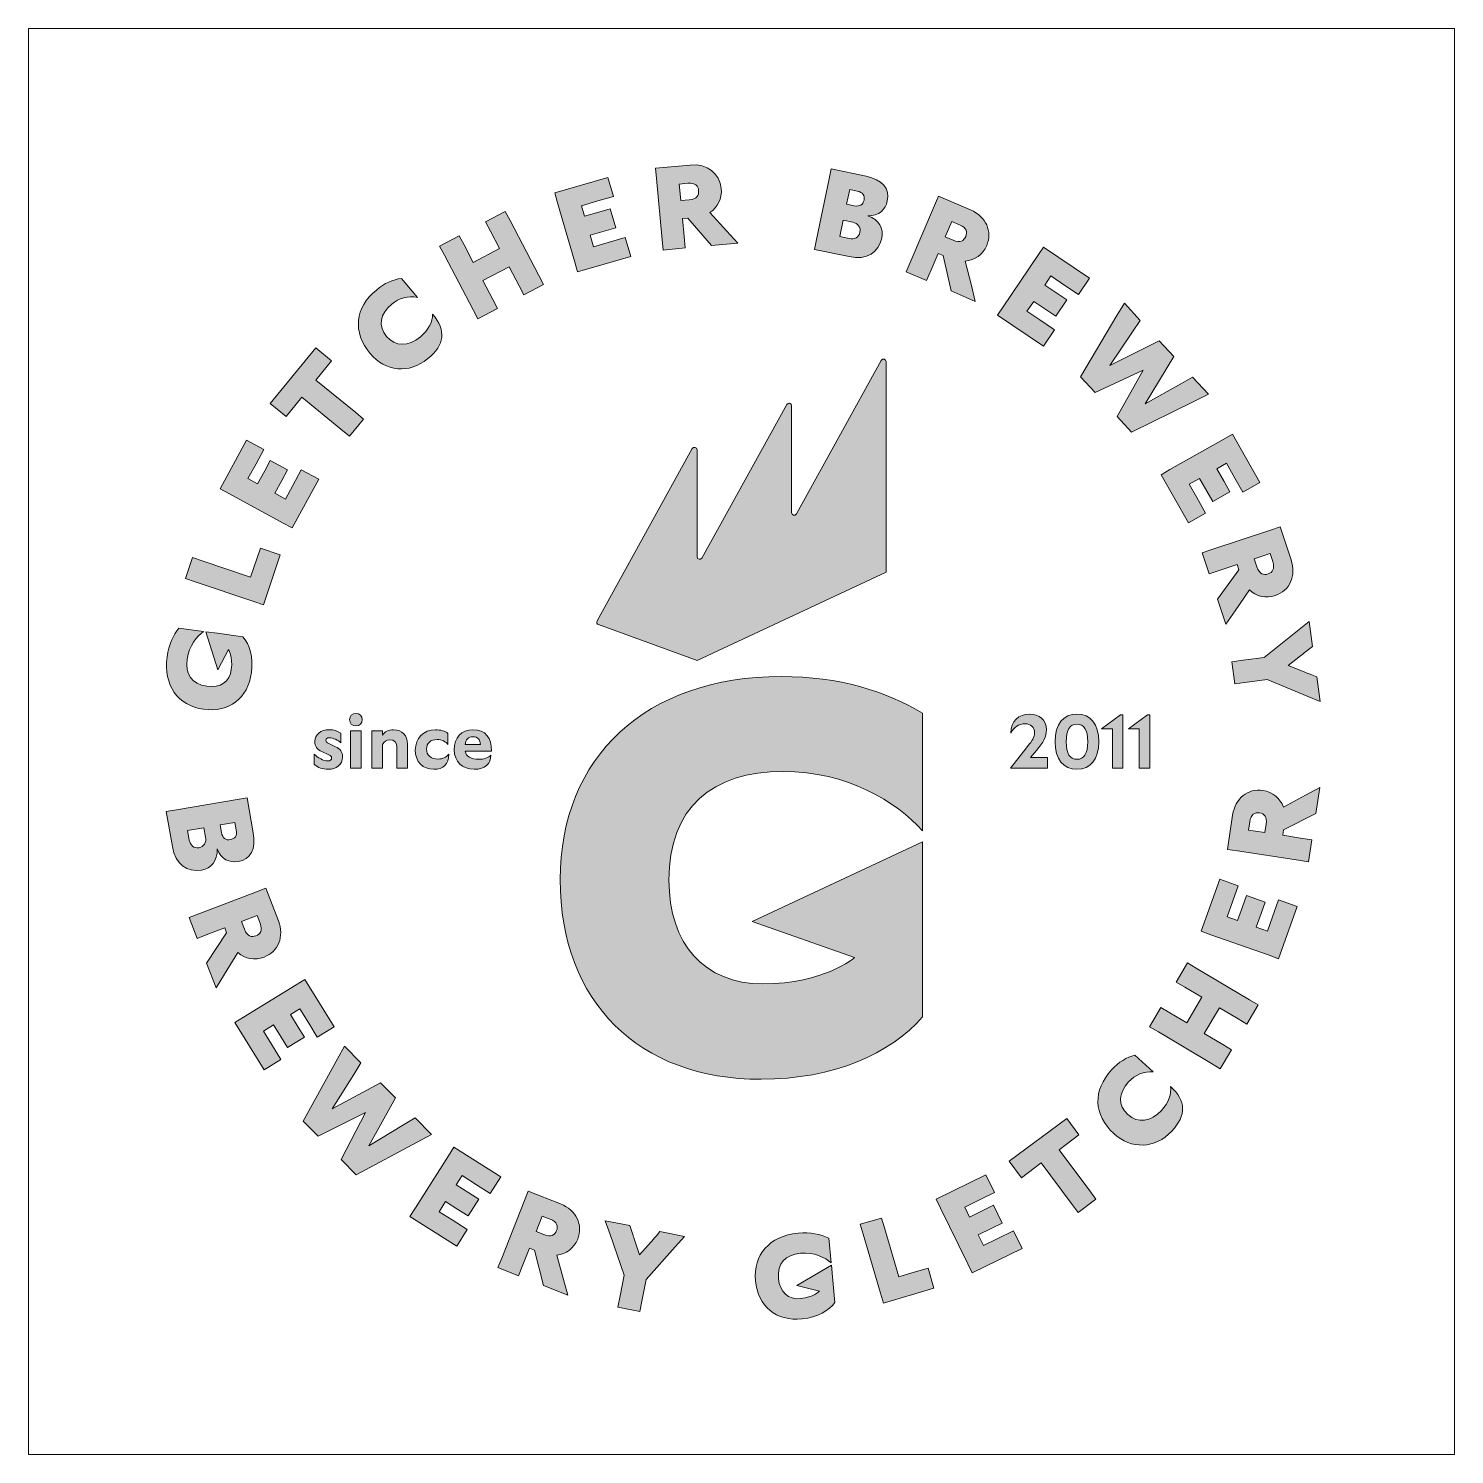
# Model space of a CAD drawing. Header units: millimetres. Extents: x 91 to 476, y -224 to 161.
import ezdxf

# ---------------------------------------------------------------- set-up
doc = ezdxf.new("R2010")
doc.units = ezdxf.units.MM
doc.header["$MEASUREMENT"] = 0
doc.layers.add('logo', color=7, linetype='Continuous', lineweight=0)
doc.layers.add('setka', color=7, linetype='Continuous', lineweight=0)

# ---------------------------------------------------------------- blocks, each defined once
blk = doc.blocks.new('Block_1')
at = {"layer": 'logo', "transparency": 33554687}
h = blk.add_hatch(color=176, dxfattribs=at)
h.dxf.hatch_style = 2
edge = h.paths.add_edge_path()
edge.add_spline(control_points=[(322.86, 13.79), (322.86, 13.79), (322.83, 13.8), (322.83, 13.8), (322.83, 13.8), (322.83, 70.62), (322.83, 70.62), (322.83, 71.34), (321.87, 71.58), (321.52, 70.95), (321.52, 70.95), (298.63, 29.52), (298.63, 29.52), (298.29, 28.89), (297.33, 29.13), (297.33, 29.85), (297.33, 29.85), (297.33, 58.71), (297.33, 58.71), (297.33, 59.43), (296.37, 59.68), (296.02, 59.05), (296.02, 59.05), (273.13, 17.61), (273.13, 17.61), (272.78, 16.98), (271.82, 17.23), (271.82, 17.95), (271.82, 17.95), (271.82, 46.8), (271.82, 46.8), (271.82, 47.52), (270.86, 47.77), (270.51, 47.14), (270.51, 47.14), (244.81, 0.62), (244.81, 0.62), (244.6, 0.24), (244.78, -0.23), (245.18, -0.38), (245.18, -0.38), (271.82, -10.03), (271.82, -10.03), (271.82, -10.03), (271.82, -10.02), (271.82, -10.02), (271.82, -10.02), (271.85, -10.03), (271.85, -10.03), (271.85, -10.03), (322.86, 13.79), (322.86, 13.79)], knot_values=[0, 0, 0, 0, 1, 1, 1, 2, 2, 2, 3, 3, 3, 4, 4, 4, 5, 5, 5, 6, 6, 6, 7, 7, 7, 8, 8, 8, 9, 9, 9, 10, 10, 10, 11, 11, 11, 12, 12, 12, 13, 13, 13, 14, 14, 14, 15, 15, 15, 16, 16, 16, 17, 17, 17, 17], degree=3, periodic=0)
h = blk.add_hatch(color=176, dxfattribs=at)
h.dxf.hatch_style = 2
edge = h.paths.add_edge_path()
edge.add_spline(control_points=[(286.7, -80.49), (286.7, -80.49), (314.31, -90.26), (314.31, -90.26), (314.31, -90.26), (306.17, -97.35), (289.54, -97.35), (273.75, -97.35), (264.22, -86.62), (264.22, -69.34), (264.22, -49.83), (275.84, -40), (295.06, -40), (312.33, -40), (325.56, -48.15), (332.71, -56.04), (332.71, -56.04), (332.71, -24.29), (332.71, -24.29), (322.43, -18.33), (310.4, -14.38), (294.61, -14.38), (257.82, -14.38), (234.87, -36.27), (234.87, -69.19), (234.87, -102.26), (256.03, -123.12), (289.1, -123.12), (308.76, -123.12), (324.07, -116.12), (332.71, -106.29), (332.71, -106.29), (332.71, -73.66), (332.71, -73.66), (332.71, -73.66), (332.71, -59.01), (332.71, -59.01), (332.71, -59.01), (286.7, -80.49), (286.7, -80.49)], knot_values=[0, 0, 0, 0, 1, 1, 1, 2, 2, 2, 3, 3, 3, 4, 4, 4, 5, 5, 5, 6, 6, 6, 7, 7, 7, 8, 8, 8, 9, 9, 9, 10, 10, 10, 11, 11, 11, 12, 12, 12, 13, 13, 13, 13], degree=3, periodic=0)
at = {"layer": 'logo'}
for points, knots in [([(322.86, 13.79), (322.86, 13.79), (322.83, 13.8), (322.83, 13.8), (322.83, 13.8), (322.83, 70.62), (322.83, 70.62), (322.83, 71.34), (321.87, 71.58), (321.52, 70.95), (321.52, 70.95), (298.63, 29.52), (298.63, 29.52), (298.29, 28.89), (297.33, 29.13), (297.33, 29.85), (297.33, 29.85), (297.33, 58.71), (297.33, 58.71), (297.33, 59.43), (296.37, 59.68), (296.02, 59.05), (296.02, 59.05), (273.13, 17.61), (273.13, 17.61), (272.78, 16.98), (271.82, 17.23), (271.82, 17.95), (271.82, 17.95), (271.82, 46.8), (271.82, 46.8), (271.82, 47.52), (270.86, 47.77), (270.51, 47.14), (270.51, 47.14), (244.81, 0.62), (244.81, 0.62), (244.6, 0.24), (244.78, -0.23), (245.18, -0.38), (245.18, -0.38), (271.82, -10.03), (271.82, -10.03), (271.82, -10.03), (271.82, -10.02), (271.82, -10.02), (271.82, -10.02), (271.85, -10.03), (271.85, -10.03), (271.85, -10.03), (322.86, 13.79), (322.86, 13.79)], [0, 0, 0, 0, 1, 1, 1, 2, 2, 2, 3, 3, 3, 4, 4, 4, 5, 5, 5, 6, 6, 6, 7, 7, 7, 8, 8, 8, 9, 9, 9, 10, 10, 10, 11, 11, 11, 12, 12, 12, 13, 13, 13, 14, 14, 14, 15, 15, 15, 16, 16, 16, 17, 17, 17, 17]), ([(286.7, -80.49), (286.7, -80.49), (314.31, -90.26), (314.31, -90.26), (314.31, -90.26), (306.17, -97.35), (289.54, -97.35), (273.75, -97.35), (264.22, -86.62), (264.22, -69.34), (264.22, -49.83), (275.84, -40), (295.06, -40), (312.33, -40), (325.56, -48.15), (332.71, -56.04), (332.71, -56.04), (332.71, -24.29), (332.71, -24.29), (322.43, -18.33), (310.4, -14.38), (294.61, -14.38), (257.82, -14.38), (234.87, -36.27), (234.87, -69.19), (234.87, -102.26), (256.03, -123.12), (289.1, -123.12), (308.76, -123.12), (324.07, -116.12), (332.71, -106.29), (332.71, -106.29), (332.71, -73.66), (332.71, -73.66), (332.71, -73.66), (332.71, -59.01), (332.71, -59.01), (332.71, -59.01), (286.7, -80.49), (286.7, -80.49)], [0, 0, 0, 0, 1, 1, 1, 2, 2, 2, 3, 3, 3, 4, 4, 4, 5, 5, 5, 6, 6, 6, 7, 7, 7, 8, 8, 8, 9, 9, 9, 10, 10, 10, 11, 11, 11, 12, 12, 12, 13, 13, 13, 13])]:
    blk.add_open_spline(points, degree=3, knots=knots, dxfattribs=at)
blk = doc.blocks.new('Block_2')
at = {"layer": 'logo', "transparency": 33554687}
h = blk.add_hatch(color=176, dxfattribs=at)
h.dxf.hatch_style = 2
edge = h.paths.add_edge_path()
edge.add_spline(control_points=[(269.69, 114.29), (271.78, 114.48), (272.35, 115.52), (272.23, 116.78), (272.12, 118.04), (271.37, 118.96), (269.29, 118.77), (269.29, 118.77), (267.01, 118.56), (267.01, 118.56), (267.01, 118.56), (267.42, 114.08), (267.42, 114.08), (267.42, 114.08), (269.69, 114.29), (269.69, 114.29)], knot_values=[0, 0, 0, 0, 1, 1, 1, 2, 2, 2, 3, 3, 3, 4, 4, 4, 5, 5, 5, 5], degree=3, periodic=0)
edge = h.paths.add_edge_path()
edge.add_spline(control_points=[(262.37, 103.51), (262.37, 103.51), (260.86, 120.1), (260.86, 120.1), (260.86, 120.1), (260.61, 122.84), (260.61, 122.84), (260.61, 122.84), (269.95, 123.7), (269.95, 123.7), (274.56, 124.12), (277.98, 121.41), (278.35, 117.34), (278.6, 114.66), (277.41, 112.29), (275.28, 110.89), (275.28, 110.89), (279.88, 105.83), (279.88, 105.83), (279.88, 105.83), (282.81, 102.6), (282.81, 102.6), (282.81, 102.6), (275.75, 101.96), (275.75, 101.96), (275.75, 101.96), (269.31, 109.39), (269.31, 109.39), (269.31, 109.39), (267.86, 109.26), (267.86, 109.26), (267.86, 109.26), (268.3, 104.43), (268.3, 104.43), (268.3, 104.43), (268.59, 101.31), (268.59, 101.31), (268.59, 101.31), (262.62, 100.76), (262.62, 100.76), (262.62, 100.76), (262.37, 103.51), (262.37, 103.51)], knot_values=[0, 0, 0, 0, 1, 1, 1, 2, 2, 2, 3, 3, 3, 4, 4, 4, 5, 5, 5, 6, 6, 6, 7, 7, 7, 8, 8, 8, 9, 9, 9, 10, 10, 10, 11, 11, 11, 12, 12, 12, 13, 13, 13, 14, 14, 14, 14], degree=3, periodic=0)
h = blk.add_hatch(color=176, dxfattribs=at)
h.dxf.hatch_style = 2
edge = h.paths.add_edge_path()
edge.add_spline(control_points=[(238.8, 97.51), (238.8, 97.51), (234.15, 113.5), (234.15, 113.5), (234.15, 113.5), (233.38, 116.15), (233.38, 116.15), (233.38, 116.15), (247.74, 120.33), (247.74, 120.33), (247.74, 120.33), (249.22, 115.22), (249.22, 115.22), (249.22, 115.22), (245.03, 114), (245.03, 114), (245.03, 114), (240.62, 112.71), (240.62, 112.71), (240.62, 112.71), (241.45, 109.85), (241.45, 109.85), (241.45, 109.85), (245.28, 110.97), (245.28, 110.97), (245.28, 110.97), (248.35, 111.86), (248.35, 111.86), (248.35, 111.86), (249.84, 106.75), (249.84, 106.75), (249.84, 106.75), (246.7, 105.84), (246.7, 105.84), (246.7, 105.84), (242.93, 104.75), (242.93, 104.75), (242.93, 104.75), (243.84, 101.64), (243.84, 101.64), (243.84, 101.64), (247.82, 102.8), (247.82, 102.8), (247.82, 102.8), (252.44, 104.15), (252.44, 104.15), (252.44, 104.15), (253.93, 99.04), (253.93, 99.04), (253.93, 99.04), (239.57, 94.86), (239.57, 94.86), (239.57, 94.86), (238.8, 97.51), (238.8, 97.51)], knot_values=[0, 0, 0, 0, 1, 1, 1, 2, 2, 2, 3, 3, 3, 4, 4, 4, 5, 5, 5, 6, 6, 6, 7, 7, 7, 8, 8, 8, 9, 9, 9, 10, 10, 10, 11, 11, 11, 12, 12, 12, 13, 13, 13, 14, 14, 14, 15, 15, 15, 16, 16, 16, 17, 17, 17, 18, 18, 18, 18], degree=3, periodic=0)
h = blk.add_hatch(color=176, dxfattribs=at)
h.dxf.hatch_style = 2
edge = h.paths.add_edge_path()
edge.add_spline(control_points=[(314.22, 112.71), (315.83, 112.38), (316.65, 113.05), (316.89, 114.23), (317.14, 115.41), (316.66, 116.35), (315.04, 116.68), (315.04, 116.68), (313.03, 117.1), (313.03, 117.1), (313.03, 117.1), (312.2, 113.13), (312.2, 113.13), (312.2, 113.13), (314.22, 112.71), (314.22, 112.71)], knot_values=[0, 0, 0, 0, 1, 1, 1, 2, 2, 2, 3, 3, 3, 4, 4, 4, 5, 5, 5, 5], degree=3, periodic=0)
edge = h.paths.add_edge_path()
edge.add_spline(control_points=[(312.92, 103.85), (314.29, 103.57), (315.52, 104.19), (315.8, 105.55), (316.09, 106.92), (315.2, 107.97), (313.84, 108.26), (313.84, 108.26), (311.3, 108.79), (311.3, 108.79), (311.3, 108.79), (310.38, 104.38), (310.38, 104.38), (310.38, 104.38), (312.92, 103.85), (312.92, 103.85)], knot_values=[0, 0, 0, 0, 1, 1, 1, 2, 2, 2, 3, 3, 3, 4, 4, 4, 5, 5, 5, 5], degree=3, periodic=0)
edge = h.paths.add_edge_path()
edge.add_spline(control_points=[(304.07, 103.62), (304.07, 103.62), (307.47, 119.95), (307.47, 119.95), (307.47, 119.95), (308.03, 122.64), (308.03, 122.64), (308.03, 122.64), (317.43, 120.69), (317.43, 120.69), (321.87, 119.76), (323.85, 117.31), (323.16, 113.99), (322.7, 111.79), (320.89, 109.8), (317.89, 110.01), (321.01, 108.97), (322.21, 106.48), (321.7, 104), (320.87, 100.03), (317.66, 97.98), (312.88, 98.97), (312.88, 98.97), (303.51, 100.92), (303.51, 100.92), (303.51, 100.92), (304.07, 103.62), (304.07, 103.62)], knot_values=[0, 0, 0, 0, 1, 1, 1, 2, 2, 2, 3, 3, 3, 4, 4, 4, 5, 5, 5, 6, 6, 6, 7, 7, 7, 8, 8, 8, 9, 9, 9, 9], degree=3, periodic=0)
h = blk.add_hatch(color=176, dxfattribs=at)
h.dxf.hatch_style = 2
edge = h.paths.add_edge_path()
edge.add_spline(control_points=[(340.93, 103.42), (342.85, 102.6), (343.85, 103.24), (344.35, 104.41), (344.85, 105.57), (344.62, 106.74), (342.7, 107.56), (342.7, 107.56), (340.6, 108.46), (340.6, 108.46), (340.6, 108.46), (338.83, 104.32), (338.83, 104.32), (338.83, 104.32), (340.93, 103.42), (340.93, 103.42)], knot_values=[0, 0, 0, 0, 1, 1, 1, 2, 2, 2, 3, 3, 3, 4, 4, 4, 5, 5, 5, 5], degree=3, periodic=0)
edge = h.paths.add_edge_path()
edge.add_spline(control_points=[(329.37, 97.42), (329.37, 97.42), (335.92, 112.73), (335.92, 112.73), (335.92, 112.73), (337.01, 115.27), (337.01, 115.27), (337.01, 115.27), (345.63, 111.58), (345.63, 111.58), (349.88, 109.76), (351.61, 105.75), (350, 101.99), (348.94, 99.51), (346.77, 97.99), (344.23, 97.77), (344.23, 97.77), (345.87, 91.14), (345.87, 91.14), (345.87, 91.14), (346.92, 86.9), (346.92, 86.9), (346.92, 86.9), (340.4, 89.7), (340.4, 89.7), (340.4, 89.7), (338.27, 99.29), (338.27, 99.29), (338.27, 99.29), (336.93, 99.86), (336.93, 99.86), (336.93, 99.86), (335.02, 95.41), (335.02, 95.41), (335.02, 95.41), (333.79, 92.53), (333.79, 92.53), (333.79, 92.53), (328.28, 94.88), (328.28, 94.88), (328.28, 94.88), (329.37, 97.42), (329.37, 97.42)], knot_values=[0, 0, 0, 0, 1, 1, 1, 2, 2, 2, 3, 3, 3, 4, 4, 4, 5, 5, 5, 6, 6, 6, 7, 7, 7, 8, 8, 8, 9, 9, 9, 10, 10, 10, 11, 11, 11, 12, 12, 12, 13, 13, 13, 14, 14, 14, 14], degree=3, periodic=0)
h = blk.add_hatch(color=176, dxfattribs=at)
h.dxf.hatch_style = 2
edge = h.paths.add_edge_path()
edge.add_spline(control_points=[(223.79, 91.13), (223.79, 91.13), (221.09, 96.26), (221.09, 96.26), (221.09, 96.26), (213.96, 92.51), (213.96, 92.51), (213.96, 92.51), (216.66, 87.38), (216.66, 87.38), (216.66, 87.38), (217.94, 84.94), (217.94, 84.94), (217.94, 84.94), (212.64, 82.15), (212.64, 82.15), (212.64, 82.15), (211.36, 84.59), (211.36, 84.59), (211.36, 84.59), (203.6, 99.35), (203.6, 99.35), (203.6, 99.35), (202.31, 101.79), (202.31, 101.79), (202.31, 101.79), (207.62, 104.58), (207.62, 104.58), (207.62, 104.58), (208.9, 102.14), (208.9, 102.14), (208.9, 102.14), (211.38, 97.42), (211.38, 97.42), (211.38, 97.42), (218.5, 101.17), (218.5, 101.17), (218.5, 101.17), (216.03, 105.89), (216.03, 105.89), (216.03, 105.89), (214.74, 108.33), (214.74, 108.33), (214.74, 108.33), (220.04, 111.12), (220.04, 111.12), (220.04, 111.12), (221.33, 108.68), (221.33, 108.68), (221.33, 108.68), (229.09, 93.92), (229.09, 93.92), (229.09, 93.92), (230.37, 91.47), (230.37, 91.47), (230.37, 91.47), (225.07, 88.69), (225.07, 88.69), (225.07, 88.69), (223.79, 91.13), (223.79, 91.13)], knot_values=[0, 0, 0, 0, 1, 1, 1, 2, 2, 2, 3, 3, 3, 4, 4, 4, 5, 5, 5, 6, 6, 6, 7, 7, 7, 8, 8, 8, 9, 9, 9, 10, 10, 10, 11, 11, 11, 12, 12, 12, 13, 13, 13, 14, 14, 14, 15, 15, 15, 16, 16, 16, 17, 17, 17, 18, 18, 18, 19, 19, 19, 20, 20, 20, 20], degree=3, periodic=0)
h = blk.add_hatch(color=176, dxfattribs=at)
h.dxf.hatch_style = 2
edge = h.paths.add_edge_path()
edge.add_spline(control_points=[(354.48, 85.44), (354.48, 85.44), (363.81, 99.25), (363.81, 99.25), (363.81, 99.25), (365.35, 101.53), (365.35, 101.53), (365.35, 101.53), (377.74, 93.17), (377.74, 93.17), (377.74, 93.17), (374.76, 88.76), (374.76, 88.76), (374.76, 88.76), (371.14, 91.2), (371.14, 91.2), (371.14, 91.2), (367.33, 93.77), (367.33, 93.77), (367.33, 93.77), (365.66, 91.31), (365.66, 91.31), (365.66, 91.31), (368.97, 89.07), (368.97, 89.07), (368.97, 89.07), (371.62, 87.28), (371.62, 87.28), (371.62, 87.28), (368.64, 82.87), (368.64, 82.87), (368.64, 82.87), (365.94, 84.7), (365.94, 84.7), (365.94, 84.7), (362.69, 86.9), (362.69, 86.9), (362.69, 86.9), (360.88, 84.22), (360.88, 84.22), (360.88, 84.22), (364.32, 81.9), (364.32, 81.9), (364.32, 81.9), (368.31, 79.2), (368.31, 79.2), (368.31, 79.2), (365.33, 74.79), (365.33, 74.79), (365.33, 74.79), (352.94, 83.16), (352.94, 83.16), (352.94, 83.16), (354.48, 85.44), (354.48, 85.44)], knot_values=[0, 0, 0, 0, 1, 1, 1, 2, 2, 2, 3, 3, 3, 4, 4, 4, 5, 5, 5, 6, 6, 6, 7, 7, 7, 8, 8, 8, 9, 9, 9, 10, 10, 10, 11, 11, 11, 12, 12, 12, 13, 13, 13, 14, 14, 14, 15, 15, 15, 16, 16, 16, 17, 17, 17, 18, 18, 18, 18], degree=3, periodic=0)
h = blk.add_hatch(color=176, dxfattribs=at)
h.dxf.hatch_style = 2
edge = h.paths.add_edge_path()
edge.add_spline(control_points=[(183.59, 72.81), (178.73, 78.63), (179.48, 85.16), (185.23, 89.95), (187.44, 91.8), (189.74, 92.81), (191.99, 93.08), (191.99, 93.08), (196.3, 87.91), (196.3, 87.91), (193.88, 88.54), (191.33, 87.78), (189.39, 86.15), (186.17, 83.47), (185.63, 80.26), (187.99, 77.43), (190.33, 74.63), (193.88, 74.63), (197.14, 77.35), (199.29, 79.14), (200.51, 81.43), (200.42, 83.42), (204.17, 78.92), (203.68, 75.2), (199.15, 71.43), (194.09, 67.2), (187.63, 67.97), (183.59, 72.81)], knot_values=[0, 0, 0, 0, 1, 1, 1, 2, 2, 2, 3, 3, 3, 4, 4, 4, 5, 5, 5, 6, 6, 6, 7, 7, 7, 8, 8, 8, 9, 9, 9, 9], degree=3, periodic=0)
h = blk.add_hatch(color=176, dxfattribs=at)
h.dxf.hatch_style = 2
edge = h.paths.add_edge_path()
edge.add_spline(control_points=[(387.18, 86.4), (387.18, 86.4), (391.46, 81.77), (391.46, 81.77), (391.46, 81.77), (389.38, 78.69), (389.38, 78.69), (389.38, 78.69), (383.26, 69.58), (383.26, 69.58), (383.26, 69.58), (396.57, 76.23), (396.57, 76.23), (396.57, 76.23), (400.49, 71.99), (400.49, 71.99), (400.49, 71.99), (392.8, 59.24), (392.8, 59.24), (392.8, 59.24), (402.37, 64.63), (402.37, 64.63), (402.37, 64.63), (405.6, 66.45), (405.6, 66.45), (405.6, 66.45), (409.88, 61.82), (409.88, 61.82), (409.88, 61.82), (405.88, 59.85), (405.88, 59.85), (405.88, 59.85), (389.14, 51.58), (389.14, 51.58), (389.14, 51.58), (385.22, 55.82), (385.22, 55.82), (385.22, 55.82), (392.27, 68.32), (392.27, 68.32), (392.27, 68.32), (379.25, 62.29), (379.25, 62.29), (379.25, 62.29), (375.33, 66.53), (375.33, 66.53), (375.33, 66.53), (385.18, 83.05), (385.18, 83.05), (385.18, 83.05), (387.18, 86.4), (387.18, 86.4)], knot_values=[0, 0, 0, 0, 1, 1, 1, 2, 2, 2, 3, 3, 3, 4, 4, 4, 5, 5, 5, 6, 6, 6, 7, 7, 7, 8, 8, 8, 9, 9, 9, 10, 10, 10, 11, 11, 11, 12, 12, 12, 13, 13, 13, 14, 14, 14, 15, 15, 15, 16, 16, 16, 17, 17, 17, 17], degree=3, periodic=0)
h = blk.add_hatch(color=176, dxfattribs=at)
h.dxf.hatch_style = 2
edge = h.paths.add_edge_path()
edge.add_spline(control_points=[(156.59, 59.32), (156.59, 59.32), (168.86, 74.34), (168.86, 74.34), (168.86, 74.34), (173.16, 70.83), (173.16, 70.83), (173.16, 70.83), (170.41, 67.47), (170.41, 67.47), (170.41, 67.47), (168.91, 65.63), (168.91, 65.63), (168.91, 65.63), (179.66, 56.85), (179.66, 56.85), (179.66, 56.85), (181.79, 55.1), (181.79, 55.1), (181.79, 55.1), (178, 50.47), (178, 50.47), (178, 50.47), (175.6, 52.43), (175.6, 52.43), (175.6, 52.43), (165.12, 60.99), (165.12, 60.99), (165.12, 60.99), (163.61, 59.15), (163.61, 59.15), (163.61, 59.15), (160.89, 55.81), (160.89, 55.81), (160.89, 55.81), (156.59, 59.32), (156.59, 59.32)], knot_values=[0, 0, 0, 0, 1, 1, 1, 2, 2, 2, 3, 3, 3, 4, 4, 4, 5, 5, 5, 6, 6, 6, 7, 7, 7, 8, 8, 8, 9, 9, 9, 10, 10, 10, 11, 11, 11, 12, 12, 12, 12], degree=3, periodic=0)
h = blk.add_hatch(color=176, dxfattribs=at)
h.dxf.hatch_style = 2
edge = h.paths.add_edge_path()
edge.add_spline(control_points=[(399.48, 41.46), (399.48, 41.46), (413.99, 49.66), (413.99, 49.66), (413.99, 49.66), (416.39, 51.02), (416.39, 51.02), (416.39, 51.02), (423.75, 38), (423.75, 38), (423.75, 38), (419.12, 35.38), (419.12, 35.38), (419.12, 35.38), (416.96, 39.19), (416.96, 39.19), (416.96, 39.19), (414.7, 43.19), (414.7, 43.19), (414.7, 43.19), (412.11, 41.72), (412.11, 41.72), (412.11, 41.72), (414.08, 38.25), (414.08, 38.25), (414.08, 38.25), (415.65, 35.46), (415.65, 35.46), (415.65, 35.46), (411.02, 32.84), (411.02, 32.84), (411.02, 32.84), (409.41, 35.68), (409.41, 35.68), (409.41, 35.68), (407.48, 39.1), (407.48, 39.1), (407.48, 39.1), (404.67, 37.51), (404.67, 37.51), (404.67, 37.51), (406.71, 33.9), (406.71, 33.9), (406.71, 33.9), (409.08, 29.71), (409.08, 29.71), (409.08, 29.71), (404.45, 27.09), (404.45, 27.09), (404.45, 27.09), (397.09, 40.1), (397.09, 40.1), (397.09, 40.1), (399.48, 41.46), (399.48, 41.46)], knot_values=[0, 0, 0, 0, 1, 1, 1, 2, 2, 2, 3, 3, 3, 4, 4, 4, 5, 5, 5, 6, 6, 6, 7, 7, 7, 8, 8, 8, 9, 9, 9, 10, 10, 10, 11, 11, 11, 12, 12, 12, 13, 13, 13, 14, 14, 14, 15, 15, 15, 16, 16, 16, 17, 17, 17, 18, 18, 18, 18], degree=3, periodic=0)
h = blk.add_hatch(color=176, dxfattribs=at)
h.dxf.hatch_style = 2
edge = h.paths.add_edge_path()
edge.add_spline(control_points=[(160.11, 27.04), (160.11, 27.04), (145.45, 34.99), (145.45, 34.99), (145.45, 34.99), (143.03, 36.3), (143.03, 36.3), (143.03, 36.3), (150.16, 49.46), (150.16, 49.46), (150.16, 49.46), (154.84, 46.92), (154.84, 46.92), (154.84, 46.92), (152.76, 43.07), (152.76, 43.07), (152.76, 43.07), (150.56, 39.03), (150.56, 39.03), (150.56, 39.03), (153.18, 37.61), (153.18, 37.61), (153.18, 37.61), (155.09, 41.12), (155.09, 41.12), (155.09, 41.12), (156.61, 43.94), (156.61, 43.94), (156.61, 43.94), (161.29, 41.4), (161.29, 41.4), (161.29, 41.4), (159.74, 38.53), (159.74, 38.53), (159.74, 38.53), (157.86, 35.07), (157.86, 35.07), (157.86, 35.07), (160.71, 33.53), (160.71, 33.53), (160.71, 33.53), (162.69, 37.18), (162.69, 37.18), (162.69, 37.18), (164.98, 41.42), (164.98, 41.42), (164.98, 41.42), (169.66, 38.88), (169.66, 38.88), (169.66, 38.88), (162.53, 25.73), (162.53, 25.73), (162.53, 25.73), (160.11, 27.04), (160.11, 27.04)], knot_values=[0, 0, 0, 0, 1, 1, 1, 2, 2, 2, 3, 3, 3, 4, 4, 4, 5, 5, 5, 6, 6, 6, 7, 7, 7, 8, 8, 8, 9, 9, 9, 10, 10, 10, 11, 11, 11, 12, 12, 12, 13, 13, 13, 14, 14, 14, 15, 15, 15, 16, 16, 16, 17, 17, 17, 18, 18, 18, 18], degree=3, periodic=0)
h = blk.add_hatch(color=176, dxfattribs=at)
h.dxf.hatch_style = 2
edge = h.paths.add_edge_path()
edge.add_spline(control_points=[(422.95, 15.22), (423.61, 13.23), (424.76, 12.91), (425.96, 13.31), (427.16, 13.71), (427.88, 14.66), (427.22, 16.64), (427.22, 16.64), (426.5, 18.81), (426.5, 18.81), (426.5, 18.81), (422.23, 17.38), (422.23, 17.38), (422.23, 17.38), (422.95, 15.22), (422.95, 15.22)], knot_values=[0, 0, 0, 0, 1, 1, 1, 2, 2, 2, 3, 3, 3, 4, 4, 4, 5, 5, 5, 5], degree=3, periodic=0)
edge = h.paths.add_edge_path()
edge.add_spline(control_points=[(410.77, 19.87), (410.77, 19.87), (426.58, 25.15), (426.58, 25.15), (426.58, 25.15), (429.2, 26.02), (429.2, 26.02), (429.2, 26.02), (432.17, 17.13), (432.17, 17.13), (433.64, 12.74), (431.78, 8.78), (427.91, 7.48), (425.35, 6.63), (422.77, 7.24), (420.92, 8.99), (420.92, 8.99), (417.06, 3.36), (417.06, 3.36), (417.06, 3.36), (414.58, -0.24), (414.58, -0.24), (414.58, -0.24), (412.33, 6.49), (412.33, 6.49), (412.33, 6.49), (418.09, 14.46), (418.09, 14.46), (418.09, 14.46), (417.63, 15.84), (417.63, 15.84), (417.63, 15.84), (413.03, 14.31), (413.03, 14.31), (413.03, 14.31), (410.05, 13.31), (410.05, 13.31), (410.05, 13.31), (408.16, 18.99), (408.16, 18.99), (408.16, 18.99), (410.77, 19.87), (410.77, 19.87)], knot_values=[0, 0, 0, 0, 1, 1, 1, 2, 2, 2, 3, 3, 3, 4, 4, 4, 5, 5, 5, 6, 6, 6, 7, 7, 7, 8, 8, 8, 9, 9, 9, 10, 10, 10, 11, 11, 11, 12, 12, 12, 13, 13, 13, 14, 14, 14, 14], degree=3, periodic=0)
h = blk.add_hatch(color=176, dxfattribs=at)
h.dxf.hatch_style = 2
edge = h.paths.add_edge_path()
edge.add_spline(control_points=[(152.12, 5.88), (152.12, 5.88), (136.33, 11.21), (136.33, 11.21), (136.33, 11.21), (133.71, 12.09), (133.71, 12.09), (133.71, 12.09), (135.63, 17.77), (135.63, 17.77), (135.63, 17.77), (138.24, 16.88), (138.24, 16.88), (138.24, 16.88), (151.3, 12.47), (151.3, 12.47), (151.3, 12.47), (152.17, 15.03), (152.17, 15.03), (152.17, 15.03), (153.93, 20.25), (153.93, 20.25), (153.93, 20.25), (159.27, 18.45), (159.27, 18.45), (159.27, 18.45), (154.73, 4.99), (154.73, 4.99), (154.73, 4.99), (152.12, 5.88), (152.12, 5.88)], knot_values=[0, 0, 0, 0, 1, 1, 1, 2, 2, 2, 3, 3, 3, 4, 4, 4, 5, 5, 5, 6, 6, 6, 7, 7, 7, 8, 8, 8, 9, 9, 9, 10, 10, 10, 10], degree=3, periodic=0)
h = blk.add_hatch(color=176, dxfattribs=at)
h.dxf.hatch_style = 2
edge = h.paths.add_edge_path()
edge.add_spline(control_points=[(419.24, -10), (419.24, -10), (424.88, -9.22), (424.88, -9.22), (424.88, -9.22), (433.94, -2.02), (433.94, -2.02), (433.94, -2.02), (437.05, 0.45), (437.05, 0.45), (437.05, 0.45), (437.97, -6.26), (437.97, -6.26), (437.97, -6.26), (435.75, -7.98), (435.75, -7.98), (435.75, -7.98), (435.75, -7.98), (434.73, -8.76), (434.73, -8.76), (431.35, -11.37), (431.35, -11.37), (431.35, -11.37), (435.72, -13.13), (435.72, -13.13), (435.72, -13.13), (436.74, -13.53), (436.74, -13.53), (436.74, -13.53), (436.74, -13.53), (439.11, -14.49), (439.11, -14.49), (440.03, -21.17), (440.03, -21.17), (440.03, -21.17), (436.53, -19.7), (436.53, -19.7), (436.53, -19.7), (425.7, -15.15), (425.7, -15.15), (425.7, -15.15), (419.71, -15.98), (419.71, -15.98), (419.71, -15.98), (416.98, -16.35), (416.98, -16.35), (416.98, -16.35), (416.16, -10.42), (416.16, -10.42), (416.16, -10.42), (419.24, -10), (419.24, -10)], knot_values=[0, 0, 0, 0, 1, 1, 1, 2, 2, 2, 3, 3, 3, 4, 4, 4, 5, 5, 5, 6, 6, 6, 7, 7, 7, 8, 8, 8, 9, 9, 9, 10, 10, 10, 11, 11, 11, 12, 12, 12, 13, 13, 13, 14, 14, 14, 15, 15, 15, 16, 16, 16, 17, 17, 17, 17], degree=3, periodic=0)
at = {"layer": 'logo'}
for points, knots in [([(262.37, 103.51), (262.37, 103.51), (260.86, 120.1), (260.86, 120.1), (260.86, 120.1), (260.61, 122.84), (260.61, 122.84), (260.61, 122.84), (269.95, 123.7), (269.95, 123.7), (274.56, 124.12), (277.98, 121.41), (278.35, 117.34), (278.6, 114.66), (277.41, 112.29), (275.28, 110.89), (275.28, 110.89), (279.88, 105.83), (279.88, 105.83), (279.88, 105.83), (282.81, 102.6), (282.81, 102.6), (282.81, 102.6), (275.75, 101.96), (275.75, 101.96), (275.75, 101.96), (269.31, 109.39), (269.31, 109.39), (269.31, 109.39), (267.86, 109.26), (267.86, 109.26), (267.86, 109.26), (268.3, 104.43), (268.3, 104.43), (268.3, 104.43), (268.59, 101.31), (268.59, 101.31), (268.59, 101.31), (262.62, 100.76), (262.62, 100.76), (262.62, 100.76), (262.37, 103.51), (262.37, 103.51)], [0, 0, 0, 0, 1, 1, 1, 2, 2, 2, 3, 3, 3, 4, 4, 4, 5, 5, 5, 6, 6, 6, 7, 7, 7, 8, 8, 8, 9, 9, 9, 10, 10, 10, 11, 11, 11, 12, 12, 12, 13, 13, 13, 14, 14, 14, 14]), ([(238.8, 97.51), (238.8, 97.51), (234.15, 113.5), (234.15, 113.5), (234.15, 113.5), (233.38, 116.15), (233.38, 116.15), (233.38, 116.15), (247.74, 120.33), (247.74, 120.33), (247.74, 120.33), (249.22, 115.22), (249.22, 115.22), (249.22, 115.22), (245.03, 114), (245.03, 114), (245.03, 114), (240.62, 112.71), (240.62, 112.71), (240.62, 112.71), (241.45, 109.85), (241.45, 109.85), (241.45, 109.85), (245.28, 110.97), (245.28, 110.97), (245.28, 110.97), (248.35, 111.86), (248.35, 111.86), (248.35, 111.86), (249.84, 106.75), (249.84, 106.75), (249.84, 106.75), (246.7, 105.84), (246.7, 105.84), (246.7, 105.84), (242.93, 104.75), (242.93, 104.75), (242.93, 104.75), (243.84, 101.64), (243.84, 101.64), (243.84, 101.64), (247.82, 102.8), (247.82, 102.8), (247.82, 102.8), (252.44, 104.15), (252.44, 104.15), (252.44, 104.15), (253.93, 99.04), (253.93, 99.04), (253.93, 99.04), (239.57, 94.86), (239.57, 94.86), (239.57, 94.86), (238.8, 97.51), (238.8, 97.51)], [0, 0, 0, 0, 1, 1, 1, 2, 2, 2, 3, 3, 3, 4, 4, 4, 5, 5, 5, 6, 6, 6, 7, 7, 7, 8, 8, 8, 9, 9, 9, 10, 10, 10, 11, 11, 11, 12, 12, 12, 13, 13, 13, 14, 14, 14, 15, 15, 15, 16, 16, 16, 17, 17, 17, 18, 18, 18, 18]), ([(304.07, 103.62), (304.07, 103.62), (307.47, 119.95), (307.47, 119.95), (307.47, 119.95), (308.03, 122.64), (308.03, 122.64), (308.03, 122.64), (317.43, 120.69), (317.43, 120.69), (321.87, 119.76), (323.85, 117.31), (323.16, 113.99), (322.7, 111.79), (320.89, 109.8), (317.89, 110.01), (321.01, 108.97), (322.21, 106.48), (321.7, 104), (320.87, 100.03), (317.66, 97.98), (312.88, 98.97), (312.88, 98.97), (303.51, 100.92), (303.51, 100.92), (303.51, 100.92), (304.07, 103.62), (304.07, 103.62)], [0, 0, 0, 0, 1, 1, 1, 2, 2, 2, 3, 3, 3, 4, 4, 4, 5, 5, 5, 6, 6, 6, 7, 7, 7, 8, 8, 8, 9, 9, 9, 9]), ([(269.69, 114.29), (271.78, 114.48), (272.35, 115.52), (272.23, 116.78), (272.12, 118.04), (271.37, 118.96), (269.29, 118.77), (269.29, 118.77), (267.01, 118.56), (267.01, 118.56), (267.01, 118.56), (267.42, 114.08), (267.42, 114.08), (267.42, 114.08), (269.69, 114.29), (269.69, 114.29)], [0, 0, 0, 0, 1, 1, 1, 2, 2, 2, 3, 3, 3, 4, 4, 4, 5, 5, 5, 5]), ([(314.22, 112.71), (315.83, 112.38), (316.65, 113.05), (316.89, 114.23), (317.14, 115.41), (316.66, 116.35), (315.04, 116.68), (315.04, 116.68), (313.03, 117.1), (313.03, 117.1), (313.03, 117.1), (312.2, 113.13), (312.2, 113.13), (312.2, 113.13), (314.22, 112.71), (314.22, 112.71)], [0, 0, 0, 0, 1, 1, 1, 2, 2, 2, 3, 3, 3, 4, 4, 4, 5, 5, 5, 5]), ([(329.37, 97.42), (329.37, 97.42), (335.92, 112.73), (335.92, 112.73), (335.92, 112.73), (337.01, 115.27), (337.01, 115.27), (337.01, 115.27), (345.63, 111.58), (345.63, 111.58), (349.88, 109.76), (351.61, 105.75), (350, 101.99), (348.94, 99.51), (346.77, 97.99), (344.23, 97.77), (344.23, 97.77), (345.87, 91.14), (345.87, 91.14), (345.87, 91.14), (346.92, 86.9), (346.92, 86.9), (346.92, 86.9), (340.4, 89.7), (340.4, 89.7), (340.4, 89.7), (338.27, 99.29), (338.27, 99.29), (338.27, 99.29), (336.93, 99.86), (336.93, 99.86), (336.93, 99.86), (335.02, 95.41), (335.02, 95.41), (335.02, 95.41), (333.79, 92.53), (333.79, 92.53), (333.79, 92.53), (328.28, 94.88), (328.28, 94.88), (328.28, 94.88), (329.37, 97.42), (329.37, 97.42)], [0, 0, 0, 0, 1, 1, 1, 2, 2, 2, 3, 3, 3, 4, 4, 4, 5, 5, 5, 6, 6, 6, 7, 7, 7, 8, 8, 8, 9, 9, 9, 10, 10, 10, 11, 11, 11, 12, 12, 12, 13, 13, 13, 14, 14, 14, 14]), ([(223.79, 91.13), (223.79, 91.13), (221.09, 96.26), (221.09, 96.26), (221.09, 96.26), (213.96, 92.51), (213.96, 92.51), (213.96, 92.51), (216.66, 87.38), (216.66, 87.38), (216.66, 87.38), (217.94, 84.94), (217.94, 84.94), (217.94, 84.94), (212.64, 82.15), (212.64, 82.15), (212.64, 82.15), (211.36, 84.59), (211.36, 84.59), (211.36, 84.59), (203.6, 99.35), (203.6, 99.35), (203.6, 99.35), (202.31, 101.79), (202.31, 101.79), (202.31, 101.79), (207.62, 104.58), (207.62, 104.58), (207.62, 104.58), (208.9, 102.14), (208.9, 102.14), (208.9, 102.14), (211.38, 97.42), (211.38, 97.42), (211.38, 97.42), (218.5, 101.17), (218.5, 101.17), (218.5, 101.17), (216.03, 105.89), (216.03, 105.89), (216.03, 105.89), (214.74, 108.33), (214.74, 108.33), (214.74, 108.33), (220.04, 111.12), (220.04, 111.12), (220.04, 111.12), (221.33, 108.68), (221.33, 108.68), (221.33, 108.68), (229.09, 93.92), (229.09, 93.92), (229.09, 93.92), (230.37, 91.47), (230.37, 91.47), (230.37, 91.47), (225.07, 88.69), (225.07, 88.69), (225.07, 88.69), (223.79, 91.13), (223.79, 91.13)], [0, 0, 0, 0, 1, 1, 1, 2, 2, 2, 3, 3, 3, 4, 4, 4, 5, 5, 5, 6, 6, 6, 7, 7, 7, 8, 8, 8, 9, 9, 9, 10, 10, 10, 11, 11, 11, 12, 12, 12, 13, 13, 13, 14, 14, 14, 15, 15, 15, 16, 16, 16, 17, 17, 17, 18, 18, 18, 19, 19, 19, 20, 20, 20, 20]), ([(312.92, 103.85), (314.29, 103.57), (315.52, 104.19), (315.8, 105.55), (316.09, 106.92), (315.2, 107.97), (313.84, 108.26), (313.84, 108.26), (311.3, 108.79), (311.3, 108.79), (311.3, 108.79), (310.38, 104.38), (310.38, 104.38), (310.38, 104.38), (312.92, 103.85), (312.92, 103.85)], [0, 0, 0, 0, 1, 1, 1, 2, 2, 2, 3, 3, 3, 4, 4, 4, 5, 5, 5, 5]), ([(340.93, 103.42), (342.85, 102.6), (343.85, 103.24), (344.35, 104.41), (344.85, 105.57), (344.62, 106.74), (342.7, 107.56), (342.7, 107.56), (340.6, 108.46), (340.6, 108.46), (340.6, 108.46), (338.83, 104.32), (338.83, 104.32), (338.83, 104.32), (340.93, 103.42), (340.93, 103.42)], [0, 0, 0, 0, 1, 1, 1, 2, 2, 2, 3, 3, 3, 4, 4, 4, 5, 5, 5, 5]), ([(354.48, 85.44), (354.48, 85.44), (363.81, 99.25), (363.81, 99.25), (363.81, 99.25), (365.35, 101.53), (365.35, 101.53), (365.35, 101.53), (377.74, 93.17), (377.74, 93.17), (377.74, 93.17), (374.76, 88.76), (374.76, 88.76), (374.76, 88.76), (371.14, 91.2), (371.14, 91.2), (371.14, 91.2), (367.33, 93.77), (367.33, 93.77), (367.33, 93.77), (365.66, 91.31), (365.66, 91.31), (365.66, 91.31), (368.97, 89.07), (368.97, 89.07), (368.97, 89.07), (371.62, 87.28), (371.62, 87.28), (371.62, 87.28), (368.64, 82.87), (368.64, 82.87), (368.64, 82.87), (365.94, 84.7), (365.94, 84.7), (365.94, 84.7), (362.69, 86.9), (362.69, 86.9), (362.69, 86.9), (360.88, 84.22), (360.88, 84.22), (360.88, 84.22), (364.32, 81.9), (364.32, 81.9), (364.32, 81.9), (368.31, 79.2), (368.31, 79.2), (368.31, 79.2), (365.33, 74.79), (365.33, 74.79), (365.33, 74.79), (352.94, 83.16), (352.94, 83.16), (352.94, 83.16), (354.48, 85.44), (354.48, 85.44)], [0, 0, 0, 0, 1, 1, 1, 2, 2, 2, 3, 3, 3, 4, 4, 4, 5, 5, 5, 6, 6, 6, 7, 7, 7, 8, 8, 8, 9, 9, 9, 10, 10, 10, 11, 11, 11, 12, 12, 12, 13, 13, 13, 14, 14, 14, 15, 15, 15, 16, 16, 16, 17, 17, 17, 18, 18, 18, 18]), ([(183.59, 72.81), (178.73, 78.63), (179.48, 85.16), (185.23, 89.95), (187.44, 91.8), (189.74, 92.81), (191.99, 93.08), (191.99, 93.08), (196.3, 87.91), (196.3, 87.91), (193.88, 88.54), (191.33, 87.78), (189.39, 86.15), (186.17, 83.47), (185.63, 80.26), (187.99, 77.43), (190.33, 74.63), (193.88, 74.63), (197.14, 77.35), (199.29, 79.14), (200.51, 81.43), (200.42, 83.42), (204.17, 78.92), (203.68, 75.2), (199.15, 71.43), (194.09, 67.2), (187.63, 67.97), (183.59, 72.81)], [0, 0, 0, 0, 1, 1, 1, 2, 2, 2, 3, 3, 3, 4, 4, 4, 5, 5, 5, 6, 6, 6, 7, 7, 7, 8, 8, 8, 9, 9, 9, 9]), ([(387.18, 86.4), (387.18, 86.4), (391.46, 81.77), (391.46, 81.77), (391.46, 81.77), (389.38, 78.69), (389.38, 78.69), (389.38, 78.69), (383.26, 69.58), (383.26, 69.58), (383.26, 69.58), (396.57, 76.23), (396.57, 76.23), (396.57, 76.23), (400.49, 71.99), (400.49, 71.99), (400.49, 71.99), (392.8, 59.24), (392.8, 59.24), (392.8, 59.24), (402.37, 64.63), (402.37, 64.63), (402.37, 64.63), (405.6, 66.45), (405.6, 66.45), (405.6, 66.45), (409.88, 61.82), (409.88, 61.82), (409.88, 61.82), (405.88, 59.85), (405.88, 59.85), (405.88, 59.85), (389.14, 51.58), (389.14, 51.58), (389.14, 51.58), (385.22, 55.82), (385.22, 55.82), (385.22, 55.82), (392.27, 68.32), (392.27, 68.32), (392.27, 68.32), (379.25, 62.29), (379.25, 62.29), (379.25, 62.29), (375.33, 66.53), (375.33, 66.53), (375.33, 66.53), (385.18, 83.05), (385.18, 83.05), (385.18, 83.05), (387.18, 86.4), (387.18, 86.4)], [0, 0, 0, 0, 1, 1, 1, 2, 2, 2, 3, 3, 3, 4, 4, 4, 5, 5, 5, 6, 6, 6, 7, 7, 7, 8, 8, 8, 9, 9, 9, 10, 10, 10, 11, 11, 11, 12, 12, 12, 13, 13, 13, 14, 14, 14, 15, 15, 15, 16, 16, 16, 17, 17, 17, 17]), ([(156.59, 59.32), (156.59, 59.32), (168.86, 74.34), (168.86, 74.34), (168.86, 74.34), (173.16, 70.83), (173.16, 70.83), (173.16, 70.83), (170.41, 67.47), (170.41, 67.47), (170.41, 67.47), (168.91, 65.63), (168.91, 65.63), (168.91, 65.63), (179.66, 56.85), (179.66, 56.85), (179.66, 56.85), (181.79, 55.1), (181.79, 55.1), (181.79, 55.1), (178, 50.47), (178, 50.47), (178, 50.47), (175.6, 52.43), (175.6, 52.43), (175.6, 52.43), (165.12, 60.99), (165.12, 60.99), (165.12, 60.99), (163.61, 59.15), (163.61, 59.15), (163.61, 59.15), (160.89, 55.81), (160.89, 55.81), (160.89, 55.81), (156.59, 59.32), (156.59, 59.32)], [0, 0, 0, 0, 1, 1, 1, 2, 2, 2, 3, 3, 3, 4, 4, 4, 5, 5, 5, 6, 6, 6, 7, 7, 7, 8, 8, 8, 9, 9, 9, 10, 10, 10, 11, 11, 11, 12, 12, 12, 12]), ([(399.48, 41.46), (399.48, 41.46), (413.99, 49.66), (413.99, 49.66), (413.99, 49.66), (416.39, 51.02), (416.39, 51.02), (416.39, 51.02), (423.75, 38), (423.75, 38), (423.75, 38), (419.12, 35.38), (419.12, 35.38), (419.12, 35.38), (416.96, 39.19), (416.96, 39.19), (416.96, 39.19), (414.7, 43.19), (414.7, 43.19), (414.7, 43.19), (412.11, 41.72), (412.11, 41.72), (412.11, 41.72), (414.08, 38.25), (414.08, 38.25), (414.08, 38.25), (415.65, 35.46), (415.65, 35.46), (415.65, 35.46), (411.02, 32.84), (411.02, 32.84), (411.02, 32.84), (409.41, 35.68), (409.41, 35.68), (409.41, 35.68), (407.48, 39.1), (407.48, 39.1), (407.48, 39.1), (404.67, 37.51), (404.67, 37.51), (404.67, 37.51), (406.71, 33.9), (406.71, 33.9), (406.71, 33.9), (409.08, 29.71), (409.08, 29.71), (409.08, 29.71), (404.45, 27.09), (404.45, 27.09), (404.45, 27.09), (397.09, 40.1), (397.09, 40.1), (397.09, 40.1), (399.48, 41.46), (399.48, 41.46)], [0, 0, 0, 0, 1, 1, 1, 2, 2, 2, 3, 3, 3, 4, 4, 4, 5, 5, 5, 6, 6, 6, 7, 7, 7, 8, 8, 8, 9, 9, 9, 10, 10, 10, 11, 11, 11, 12, 12, 12, 13, 13, 13, 14, 14, 14, 15, 15, 15, 16, 16, 16, 17, 17, 17, 18, 18, 18, 18]), ([(160.11, 27.04), (160.11, 27.04), (145.45, 34.99), (145.45, 34.99), (145.45, 34.99), (143.03, 36.3), (143.03, 36.3), (143.03, 36.3), (150.16, 49.46), (150.16, 49.46), (150.16, 49.46), (154.84, 46.92), (154.84, 46.92), (154.84, 46.92), (152.76, 43.07), (152.76, 43.07), (152.76, 43.07), (150.56, 39.03), (150.56, 39.03), (150.56, 39.03), (153.18, 37.61), (153.18, 37.61), (153.18, 37.61), (155.09, 41.12), (155.09, 41.12), (155.09, 41.12), (156.61, 43.94), (156.61, 43.94), (156.61, 43.94), (161.29, 41.4), (161.29, 41.4), (161.29, 41.4), (159.74, 38.53), (159.74, 38.53), (159.74, 38.53), (157.86, 35.07), (157.86, 35.07), (157.86, 35.07), (160.71, 33.53), (160.71, 33.53), (160.71, 33.53), (162.69, 37.18), (162.69, 37.18), (162.69, 37.18), (164.98, 41.42), (164.98, 41.42), (164.98, 41.42), (169.66, 38.88), (169.66, 38.88), (169.66, 38.88), (162.53, 25.73), (162.53, 25.73), (162.53, 25.73), (160.11, 27.04), (160.11, 27.04)], [0, 0, 0, 0, 1, 1, 1, 2, 2, 2, 3, 3, 3, 4, 4, 4, 5, 5, 5, 6, 6, 6, 7, 7, 7, 8, 8, 8, 9, 9, 9, 10, 10, 10, 11, 11, 11, 12, 12, 12, 13, 13, 13, 14, 14, 14, 15, 15, 15, 16, 16, 16, 17, 17, 17, 18, 18, 18, 18]), ([(410.77, 19.87), (410.77, 19.87), (426.58, 25.15), (426.58, 25.15), (426.58, 25.15), (429.2, 26.02), (429.2, 26.02), (429.2, 26.02), (432.17, 17.13), (432.17, 17.13), (433.64, 12.74), (431.78, 8.78), (427.91, 7.48), (425.35, 6.63), (422.77, 7.24), (420.92, 8.99), (420.92, 8.99), (417.06, 3.36), (417.06, 3.36), (417.06, 3.36), (414.58, -0.24), (414.58, -0.24), (414.58, -0.24), (412.33, 6.49), (412.33, 6.49), (412.33, 6.49), (418.09, 14.46), (418.09, 14.46), (418.09, 14.46), (417.63, 15.84), (417.63, 15.84), (417.63, 15.84), (413.03, 14.31), (413.03, 14.31), (413.03, 14.31), (410.05, 13.31), (410.05, 13.31), (410.05, 13.31), (408.16, 18.99), (408.16, 18.99), (408.16, 18.99), (410.77, 19.87), (410.77, 19.87)], [0, 0, 0, 0, 1, 1, 1, 2, 2, 2, 3, 3, 3, 4, 4, 4, 5, 5, 5, 6, 6, 6, 7, 7, 7, 8, 8, 8, 9, 9, 9, 10, 10, 10, 11, 11, 11, 12, 12, 12, 13, 13, 13, 14, 14, 14, 14]), ([(152.12, 5.88), (152.12, 5.88), (136.33, 11.21), (136.33, 11.21), (136.33, 11.21), (133.71, 12.09), (133.71, 12.09), (133.71, 12.09), (135.63, 17.77), (135.63, 17.77), (135.63, 17.77), (138.24, 16.88), (138.24, 16.88), (138.24, 16.88), (151.3, 12.47), (151.3, 12.47), (151.3, 12.47), (152.17, 15.03), (152.17, 15.03), (152.17, 15.03), (153.93, 20.25), (153.93, 20.25), (153.93, 20.25), (159.27, 18.45), (159.27, 18.45), (159.27, 18.45), (154.73, 4.99), (154.73, 4.99), (154.73, 4.99), (152.12, 5.88), (152.12, 5.88)], [0, 0, 0, 0, 1, 1, 1, 2, 2, 2, 3, 3, 3, 4, 4, 4, 5, 5, 5, 6, 6, 6, 7, 7, 7, 8, 8, 8, 9, 9, 9, 10, 10, 10, 10]), ([(422.95, 15.22), (423.61, 13.23), (424.76, 12.91), (425.96, 13.31), (427.16, 13.71), (427.88, 14.66), (427.22, 16.64), (427.22, 16.64), (426.5, 18.81), (426.5, 18.81), (426.5, 18.81), (422.23, 17.38), (422.23, 17.38), (422.23, 17.38), (422.95, 15.22), (422.95, 15.22)], [0, 0, 0, 0, 1, 1, 1, 2, 2, 2, 3, 3, 3, 4, 4, 4, 5, 5, 5, 5]), ([(419.24, -10), (419.24, -10), (424.88, -9.22), (424.88, -9.22), (424.88, -9.22), (433.94, -2.02), (433.94, -2.02), (433.94, -2.02), (437.05, 0.45), (437.05, 0.45), (437.05, 0.45), (437.97, -6.26), (437.97, -6.26), (437.97, -6.26), (435.75, -7.98), (435.75, -7.98), (435.75, -7.98), (435.75, -7.98), (434.73, -8.76), (434.73, -8.76), (431.35, -11.37), (431.35, -11.37), (431.35, -11.37), (435.72, -13.13), (435.72, -13.13), (435.72, -13.13), (436.74, -13.53), (436.74, -13.53), (436.74, -13.53), (436.74, -13.53), (439.11, -14.49), (439.11, -14.49), (440.03, -21.17), (440.03, -21.17), (440.03, -21.17), (436.53, -19.7), (436.53, -19.7), (436.53, -19.7), (425.7, -15.15), (425.7, -15.15), (425.7, -15.15), (419.71, -15.98), (419.71, -15.98), (419.71, -15.98), (416.98, -16.35), (416.98, -16.35), (416.98, -16.35), (416.16, -10.42), (416.16, -10.42), (416.16, -10.42), (419.24, -10), (419.24, -10)], [0, 0, 0, 0, 1, 1, 1, 2, 2, 2, 3, 3, 3, 4, 4, 4, 5, 5, 5, 6, 6, 6, 7, 7, 7, 8, 8, 8, 9, 9, 9, 10, 10, 10, 11, 11, 11, 12, 12, 12, 13, 13, 13, 14, 14, 14, 15, 15, 15, 16, 16, 16, 17, 17, 17, 17])]:
    blk.add_open_spline(points, degree=3, knots=knots, dxfattribs=at)
blk = doc.blocks.new('Block_3')
at = {"layer": 'logo', "transparency": 33554687}
h = blk.add_hatch(color=176, dxfattribs=at)
h.dxf.hatch_style = 2
edge = h.paths.add_edge_path()
edge.add_spline(control_points=[(425.46, -54.27), (425.78, -52.21), (424.91, -51.4), (423.65, -51.21), (422.4, -51.02), (421.33, -51.53), (421.02, -53.6), (421.02, -53.6), (420.68, -55.86), (420.68, -55.86), (420.68, -55.86), (425.12, -56.53), (425.12, -56.53), (425.12, -56.53), (425.46, -54.27), (425.46, -54.27)], knot_values=[0, 0, 0, 0, 1, 1, 1, 2, 2, 2, 3, 3, 3, 4, 4, 4, 5, 5, 5, 5], degree=3, periodic=0)
edge = h.paths.add_edge_path()
edge.add_spline(control_points=[(434.18, -63.96), (434.18, -63.96), (417.71, -61.46), (417.71, -61.46), (417.71, -61.46), (414.99, -61.05), (414.99, -61.05), (414.99, -61.05), (416.39, -51.78), (416.39, -51.78), (417.08, -47.21), (420.53, -44.52), (424.57, -45.14), (427.24, -45.54), (429.25, -47.26), (430.1, -49.66), (430.1, -49.66), (436.11, -46.4), (436.11, -46.4), (436.11, -46.4), (439.95, -44.33), (439.95, -44.33), (439.95, -44.33), (438.88, -51.34), (438.88, -51.34), (438.88, -51.34), (430.13, -55.81), (430.13, -55.81), (430.13, -55.81), (429.91, -57.25), (429.91, -57.25), (429.91, -57.25), (434.71, -57.98), (434.71, -57.98), (434.71, -57.98), (437.81, -58.45), (437.81, -58.45), (437.81, -58.45), (436.91, -64.37), (436.91, -64.37), (436.91, -64.37), (434.18, -63.96), (434.18, -63.96)], knot_values=[0, 0, 0, 0, 1, 1, 1, 2, 2, 2, 3, 3, 3, 4, 4, 4, 5, 5, 5, 6, 6, 6, 7, 7, 7, 8, 8, 8, 9, 9, 9, 10, 10, 10, 11, 11, 11, 12, 12, 12, 13, 13, 13, 14, 14, 14, 14], degree=3, periodic=0)
h = blk.add_hatch(color=176, dxfattribs=at)
h.dxf.hatch_style = 2
edge = h.paths.add_edge_path()
edge.add_spline(control_points=[(143.42, -56.49), (143.71, -58.11), (144.63, -58.62), (145.82, -58.42), (147, -58.22), (147.7, -57.42), (147.42, -55.8), (147.42, -55.8), (147.07, -53.77), (147.07, -53.77), (147.07, -53.77), (143.07, -54.46), (143.07, -54.46), (143.07, -54.46), (143.42, -56.49), (143.42, -56.49)], knot_values=[0, 0, 0, 0, 1, 1, 1, 2, 2, 2, 3, 3, 3, 4, 4, 4, 5, 5, 5, 5], degree=3, periodic=0)
edge = h.paths.add_edge_path()
edge.add_spline(control_points=[(134.71, -58.54), (134.95, -59.91), (135.98, -60.83), (137.35, -60.59), (138.72, -60.35), (139.38, -59.15), (139.15, -57.77), (139.15, -57.77), (138.7, -55.21), (138.7, -55.21), (138.7, -55.21), (134.27, -55.98), (134.27, -55.98), (134.27, -55.98), (134.71, -58.54), (134.71, -58.54)], knot_values=[0, 0, 0, 0, 1, 1, 1, 2, 2, 2, 3, 3, 3, 4, 4, 4, 5, 5, 5, 5], degree=3, periodic=0)
edge = h.paths.add_edge_path()
edge.add_spline(control_points=[(131.25, -50.39), (131.25, -50.39), (147.67, -47.55), (147.67, -47.55), (147.67, -47.55), (150.39, -47.09), (150.39, -47.09), (150.39, -47.09), (152.02, -56.55), (152.02, -56.55), (152.79, -61.01), (151.24, -63.75), (147.9, -64.33), (145.68, -64.71), (143.17, -63.77), (142.26, -60.9), (142.44, -64.18), (140.57, -66.21), (138.07, -66.64), (134.08, -67.33), (130.99, -65.1), (130.16, -60.29), (130.16, -60.29), (128.53, -50.86), (128.53, -50.86), (128.53, -50.86), (131.25, -50.39), (131.25, -50.39)], knot_values=[0, 0, 0, 0, 1, 1, 1, 2, 2, 2, 3, 3, 3, 4, 4, 4, 5, 5, 5, 6, 6, 6, 7, 7, 7, 8, 8, 8, 9, 9, 9, 9], degree=3, periodic=0)
h = blk.add_hatch(color=176, dxfattribs=at)
h.dxf.hatch_style = 2
edge = h.paths.add_edge_path()
edge.add_spline(control_points=[(426.22, -89.64), (426.22, -89.64), (410.51, -84.09), (410.51, -84.09), (410.51, -84.09), (407.91, -83.16), (407.91, -83.16), (407.91, -83.16), (412.9, -69.07), (412.9, -69.07), (412.9, -69.07), (417.91, -70.85), (417.91, -70.85), (417.91, -70.85), (416.46, -74.97), (416.46, -74.97), (416.46, -74.97), (414.93, -79.3), (414.93, -79.3), (414.93, -79.3), (417.74, -80.29), (417.74, -80.29), (417.74, -80.29), (419.07, -76.52), (419.07, -76.52), (419.07, -76.52), (420.13, -73.51), (420.13, -73.51), (420.13, -73.51), (425.15, -75.28), (425.15, -75.28), (425.15, -75.28), (424.06, -78.36), (424.06, -78.36), (424.06, -78.36), (422.75, -82.06), (422.75, -82.06), (422.75, -82.06), (425.8, -83.14), (425.8, -83.14), (425.8, -83.14), (427.18, -79.23), (427.18, -79.23), (427.18, -79.23), (428.79, -74.68), (428.79, -74.68), (428.79, -74.68), (433.8, -76.46), (433.8, -76.46), (433.8, -76.46), (428.82, -90.56), (428.82, -90.56), (428.82, -90.56), (426.22, -89.64), (426.22, -89.64)], knot_values=[0, 0, 0, 0, 1, 1, 1, 2, 2, 2, 3, 3, 3, 4, 4, 4, 5, 5, 5, 6, 6, 6, 7, 7, 7, 8, 8, 8, 9, 9, 9, 10, 10, 10, 11, 11, 11, 12, 12, 12, 13, 13, 13, 14, 14, 14, 15, 15, 15, 16, 16, 16, 17, 17, 17, 18, 18, 18, 18], degree=3, periodic=0)
h = blk.add_hatch(color=176, dxfattribs=at)
h.dxf.hatch_style = 2
edge = h.paths.add_edge_path()
edge.add_spline(control_points=[(149.65, -82.62), (150.39, -84.57), (151.55, -84.84), (152.73, -84.39), (153.92, -83.93), (154.6, -82.96), (153.85, -81.01), (153.85, -81.01), (153.03, -78.88), (153.03, -78.88), (153.03, -78.88), (148.83, -80.48), (148.83, -80.48), (148.83, -80.48), (149.65, -82.62), (149.65, -82.62)], knot_values=[0, 0, 0, 0, 1, 1, 1, 2, 2, 2, 3, 3, 3, 4, 4, 4, 5, 5, 5, 5], degree=3, periodic=0)
edge = h.paths.add_edge_path()
edge.add_spline(control_points=[(137.27, -78.49), (137.27, -78.49), (152.85, -72.53), (152.85, -72.53), (152.85, -72.53), (155.42, -71.54), (155.42, -71.54), (155.42, -71.54), (158.78, -80.31), (158.78, -80.31), (160.43, -84.63), (158.75, -88.67), (154.93, -90.13), (152.42, -91.1), (149.81, -90.6), (147.88, -88.93), (147.88, -88.93), (144.27, -94.72), (144.27, -94.72), (144.27, -94.72), (141.95, -98.43), (141.95, -98.43), (141.95, -98.43), (139.41, -91.79), (139.41, -91.79), (139.41, -91.79), (144.82, -83.58), (144.82, -83.58), (144.82, -83.58), (144.3, -82.22), (144.3, -82.22), (144.3, -82.22), (139.77, -83.95), (139.77, -83.95), (139.77, -83.95), (136.84, -85.07), (136.84, -85.07), (136.84, -85.07), (134.7, -79.48), (134.7, -79.48), (134.7, -79.48), (137.27, -78.49), (137.27, -78.49)], knot_values=[0, 0, 0, 0, 1, 1, 1, 2, 2, 2, 3, 3, 3, 4, 4, 4, 5, 5, 5, 6, 6, 6, 7, 7, 7, 8, 8, 8, 9, 9, 9, 10, 10, 10, 11, 11, 11, 12, 12, 12, 13, 13, 13, 14, 14, 14, 14], degree=3, periodic=0)
h = blk.add_hatch(color=176, dxfattribs=at)
h.dxf.hatch_style = 2
edge = h.paths.add_edge_path()
edge.add_spline(control_points=[(417.86, -106.8), (417.86, -106.8), (412.87, -103.83), (412.87, -103.83), (412.87, -103.83), (408.75, -110.75), (408.75, -110.75), (408.75, -110.75), (413.74, -113.72), (413.74, -113.72), (413.74, -113.72), (416.11, -115.13), (416.11, -115.13), (416.11, -115.13), (413.05, -120.28), (413.05, -120.28), (413.05, -120.28), (410.68, -118.87), (410.68, -118.87), (410.68, -118.87), (396.34, -110.34), (396.34, -110.34), (396.34, -110.34), (393.97, -108.93), (393.97, -108.93), (393.97, -108.93), (397.04, -103.78), (397.04, -103.78), (397.04, -103.78), (399.41, -105.19), (399.41, -105.19), (399.41, -105.19), (403.99, -107.92), (403.99, -107.92), (403.99, -107.92), (408.1, -100.99), (408.1, -100.99), (408.1, -100.99), (403.52, -98.27), (403.52, -98.27), (403.52, -98.27), (401.15, -96.86), (401.15, -96.86), (401.15, -96.86), (404.22, -91.71), (404.22, -91.71), (404.22, -91.71), (406.59, -93.12), (406.59, -93.12), (406.59, -93.12), (420.92, -101.65), (420.92, -101.65), (420.92, -101.65), (423.29, -103.06), (423.29, -103.06), (423.29, -103.06), (420.23, -108.21), (420.23, -108.21), (420.23, -108.21), (417.86, -106.8), (417.86, -106.8)], knot_values=[0, 0, 0, 0, 1, 1, 1, 2, 2, 2, 3, 3, 3, 4, 4, 4, 5, 5, 5, 6, 6, 6, 7, 7, 7, 8, 8, 8, 9, 9, 9, 10, 10, 10, 11, 11, 11, 12, 12, 12, 13, 13, 13, 14, 14, 14, 15, 15, 15, 16, 16, 16, 17, 17, 17, 18, 18, 18, 19, 19, 19, 20, 20, 20, 20], degree=3, periodic=0)
h = blk.add_hatch(color=176, dxfattribs=at)
h.dxf.hatch_style = 2
edge = h.paths.add_edge_path()
edge.add_spline(control_points=[(149.41, -106.38), (149.41, -106.38), (163.6, -97.63), (163.6, -97.63), (163.6, -97.63), (165.95, -96.19), (165.95, -96.19), (165.95, -96.19), (173.8, -108.93), (173.8, -108.93), (173.8, -108.93), (169.27, -111.72), (169.27, -111.72), (169.27, -111.72), (166.97, -107.99), (166.97, -107.99), (166.97, -107.99), (164.56, -104.08), (164.56, -104.08), (164.56, -104.08), (162.02, -105.64), (162.02, -105.64), (162.02, -105.64), (164.12, -109.04), (164.12, -109.04), (164.12, -109.04), (165.8, -111.77), (165.8, -111.77), (165.8, -111.77), (161.26, -114.57), (161.26, -114.57), (161.26, -114.57), (159.55, -111.78), (159.55, -111.78), (159.55, -111.78), (157.49, -108.44), (157.49, -108.44), (157.49, -108.44), (154.74, -110.14), (154.74, -110.14), (154.74, -110.14), (156.91, -113.67), (156.91, -113.67), (156.91, -113.67), (159.44, -117.77), (159.44, -117.77), (159.44, -117.77), (154.91, -120.57), (154.91, -120.57), (154.91, -120.57), (147.06, -107.82), (147.06, -107.82), (147.06, -107.82), (149.41, -106.38), (149.41, -106.38)], knot_values=[0, 0, 0, 0, 1, 1, 1, 2, 2, 2, 3, 3, 3, 4, 4, 4, 5, 5, 5, 6, 6, 6, 7, 7, 7, 8, 8, 8, 9, 9, 9, 10, 10, 10, 11, 11, 11, 12, 12, 12, 13, 13, 13, 14, 14, 14, 15, 15, 15, 16, 16, 16, 17, 17, 17, 18, 18, 18, 18], degree=3, periodic=0)
h = blk.add_hatch(color=176, dxfattribs=at)
h.dxf.hatch_style = 2
edge = h.paths.add_edge_path()
edge.add_spline(control_points=[(176.65, -114.16), (176.65, -114.16), (181.08, -118.65), (181.08, -118.65), (181.08, -118.65), (179.11, -121.8), (179.11, -121.8), (179.11, -121.8), (173.28, -131.1), (173.28, -131.1), (173.28, -131.1), (186.37, -124.03), (186.37, -124.03), (186.37, -124.03), (190.42, -128.13), (190.42, -128.13), (190.42, -128.13), (183.16, -141.12), (183.16, -141.12), (183.16, -141.12), (192.54, -135.43), (192.54, -135.43), (192.54, -135.43), (195.72, -133.5), (195.72, -133.5), (195.72, -133.5), (200.14, -137.99), (200.14, -137.99), (200.14, -137.99), (196.21, -140.09), (196.21, -140.09), (196.21, -140.09), (179.74, -148.9), (179.74, -148.9), (179.74, -148.9), (175.69, -144.79), (175.69, -144.79), (175.69, -144.79), (182.33, -132.06), (182.33, -132.06), (182.33, -132.06), (169.51, -138.51), (169.51, -138.51), (169.51, -138.51), (165.46, -134.41), (165.46, -134.41), (165.46, -134.41), (174.77, -117.58), (174.77, -117.58), (174.77, -117.58), (176.65, -114.16), (176.65, -114.16)], knot_values=[0, 0, 0, 0, 1, 1, 1, 2, 2, 2, 3, 3, 3, 4, 4, 4, 5, 5, 5, 6, 6, 6, 7, 7, 7, 8, 8, 8, 9, 9, 9, 10, 10, 10, 11, 11, 11, 12, 12, 12, 13, 13, 13, 14, 14, 14, 15, 15, 15, 16, 16, 16, 17, 17, 17, 17], degree=3, periodic=0)
h = blk.add_hatch(color=176, dxfattribs=at)
h.dxf.hatch_style = 2
edge = h.paths.add_edge_path()
edge.add_spline(control_points=[(384.35, -137.79), (378.77, -132.67), (378.65, -126.1), (383.71, -120.59), (385.66, -118.46), (387.81, -117.16), (390, -116.6), (390, -116.6), (394.95, -121.14), (394.95, -121.14), (392.47, -120.84), (390.05, -121.93), (388.33, -123.8), (385.5, -126.88), (385.4, -130.14), (388.1, -132.63), (390.79, -135.09), (394.31, -134.63), (397.19, -131.5), (399.07, -129.45), (399.98, -127.01), (399.63, -125.05), (403.94, -129.01), (403.95, -132.76), (399.96, -137.1), (395.5, -141.96), (389, -142.06), (384.35, -137.79)], knot_values=[0, 0, 0, 0, 1, 1, 1, 2, 2, 2, 3, 3, 3, 4, 4, 4, 5, 5, 5, 6, 6, 6, 7, 7, 7, 8, 8, 8, 9, 9, 9, 9], degree=3, periodic=0)
h = blk.add_hatch(color=176, dxfattribs=at)
h.dxf.hatch_style = 2
edge = h.paths.add_edge_path()
edge.add_spline(control_points=[(356.05, -145.26), (356.05, -145.26), (371.6, -133.66), (371.6, -133.66), (371.6, -133.66), (374.91, -138.11), (374.91, -138.11), (374.91, -138.11), (371.43, -140.7), (371.43, -140.7), (371.43, -140.7), (369.53, -142.12), (369.53, -142.12), (369.53, -142.12), (377.83, -153.25), (377.83, -153.25), (377.83, -153.25), (379.48, -155.46), (379.48, -155.46), (379.48, -155.46), (374.67, -159.05), (374.67, -159.05), (374.67, -159.05), (372.82, -156.55), (372.82, -156.55), (372.82, -156.55), (364.72, -145.71), (364.72, -145.71), (364.72, -145.71), (362.82, -147.13), (362.82, -147.13), (362.82, -147.13), (359.36, -149.71), (359.36, -149.71), (359.36, -149.71), (356.05, -145.26), (356.05, -145.26)], knot_values=[0, 0, 0, 0, 1, 1, 1, 2, 2, 2, 3, 3, 3, 4, 4, 4, 5, 5, 5, 6, 6, 6, 7, 7, 7, 8, 8, 8, 9, 9, 9, 10, 10, 10, 11, 11, 11, 12, 12, 12, 12], degree=3, periodic=0)
h = blk.add_hatch(color=176, dxfattribs=at)
h.dxf.hatch_style = 2
edge = h.paths.add_edge_path()
edge.add_spline(control_points=[(195.77, -157.83), (195.77, -157.83), (204.71, -143.75), (204.71, -143.75), (204.71, -143.75), (206.18, -141.42), (206.18, -141.42), (206.18, -141.42), (218.82, -149.44), (218.82, -149.44), (218.82, -149.44), (215.96, -153.94), (215.96, -153.94), (215.96, -153.94), (212.27, -151.59), (212.27, -151.59), (212.27, -151.59), (208.39, -149.13), (208.39, -149.13), (208.39, -149.13), (206.79, -151.64), (206.79, -151.64), (206.79, -151.64), (210.17, -153.78), (210.17, -153.78), (210.17, -153.78), (212.87, -155.5), (212.87, -155.5), (212.87, -155.5), (210.02, -160), (210.02, -160), (210.02, -160), (207.26, -158.25), (207.26, -158.25), (207.26, -158.25), (203.94, -156.14), (203.94, -156.14), (203.94, -156.14), (202.21, -158.87), (202.21, -158.87), (202.21, -158.87), (205.71, -161.1), (205.71, -161.1), (205.71, -161.1), (209.78, -163.68), (209.78, -163.68), (209.78, -163.68), (206.93, -168.17), (206.93, -168.17), (206.93, -168.17), (194.3, -160.16), (194.3, -160.16), (194.3, -160.16), (195.77, -157.83), (195.77, -157.83)], knot_values=[0, 0, 0, 0, 1, 1, 1, 2, 2, 2, 3, 3, 3, 4, 4, 4, 5, 5, 5, 6, 6, 6, 7, 7, 7, 8, 8, 8, 9, 9, 9, 10, 10, 10, 11, 11, 11, 12, 12, 12, 13, 13, 13, 14, 14, 14, 15, 15, 15, 16, 16, 16, 17, 17, 17, 18, 18, 18, 18], degree=3, periodic=0)
h = blk.add_hatch(color=176, dxfattribs=at)
h.dxf.hatch_style = 2
edge = h.paths.add_edge_path()
edge.add_spline(control_points=[(344.89, -172.93), (344.89, -172.93), (337.57, -157.95), (337.57, -157.95), (337.57, -157.95), (336.36, -155.47), (336.36, -155.47), (336.36, -155.47), (349.8, -148.9), (349.8, -148.9), (349.8, -148.9), (352.14, -153.69), (352.14, -153.69), (352.14, -153.69), (348.21, -155.61), (348.21, -155.61), (348.21, -155.61), (344.08, -157.63), (344.08, -157.63), (344.08, -157.63), (345.39, -160.3), (345.39, -160.3), (345.39, -160.3), (348.97, -158.55), (348.97, -158.55), (348.97, -158.55), (351.85, -157.14), (351.85, -157.14), (351.85, -157.14), (354.19, -161.93), (354.19, -161.93), (354.19, -161.93), (351.25, -163.36), (351.25, -163.36), (351.25, -163.36), (347.72, -165.09), (347.72, -165.09), (347.72, -165.09), (349.14, -167.99), (349.14, -167.99), (349.14, -167.99), (352.87, -166.17), (352.87, -166.17), (352.87, -166.17), (357.2, -164.05), (357.2, -164.05), (357.2, -164.05), (359.54, -168.84), (359.54, -168.84), (359.54, -168.84), (346.1, -175.41), (346.1, -175.41), (346.1, -175.41), (344.89, -172.93), (344.89, -172.93)], knot_values=[0, 0, 0, 0, 1, 1, 1, 2, 2, 2, 3, 3, 3, 4, 4, 4, 5, 5, 5, 6, 6, 6, 7, 7, 7, 8, 8, 8, 9, 9, 9, 10, 10, 10, 11, 11, 11, 12, 12, 12, 13, 13, 13, 14, 14, 14, 15, 15, 15, 16, 16, 16, 17, 17, 17, 18, 18, 18, 18], degree=3, periodic=0)
h = blk.add_hatch(color=176, dxfattribs=at)
h.dxf.hatch_style = 2
edge = h.paths.add_edge_path()
edge.add_spline(control_points=[(230.47, -165.06), (232.42, -165.83), (233.4, -165.16), (233.87, -163.98), (234.33, -162.8), (234.08, -161.64), (232.13, -160.87), (232.13, -160.87), (230.01, -160.03), (230.01, -160.03), (230.01, -160.03), (228.35, -164.22), (228.35, -164.22), (228.35, -164.22), (230.47, -165.06), (230.47, -165.06)], knot_values=[0, 0, 0, 0, 1, 1, 1, 2, 2, 2, 3, 3, 3, 4, 4, 4, 5, 5, 5, 5], degree=3, periodic=0)
edge = h.paths.add_edge_path()
edge.add_spline(control_points=[(219.07, -171.39), (219.07, -171.39), (225.21, -155.88), (225.21, -155.88), (225.21, -155.88), (226.22, -153.32), (226.22, -153.32), (226.22, -153.32), (234.95, -156.77), (234.95, -156.77), (239.25, -158.47), (241.09, -162.44), (239.59, -166.24), (238.59, -168.75), (236.47, -170.32), (233.93, -170.62), (233.93, -170.62), (235.76, -177.2), (235.76, -177.2), (235.76, -177.2), (236.93, -181.41), (236.93, -181.41), (236.93, -181.41), (230.32, -178.8), (230.32, -178.8), (230.32, -178.8), (227.92, -169.27), (227.92, -169.27), (227.92, -169.27), (226.57, -168.73), (226.57, -168.73), (226.57, -168.73), (224.79, -173.24), (224.79, -173.24), (224.79, -173.24), (223.63, -176.16), (223.63, -176.16), (223.63, -176.16), (218.06, -173.95), (218.06, -173.95), (218.06, -173.95), (219.07, -171.39), (219.07, -171.39)], knot_values=[0, 0, 0, 0, 1, 1, 1, 2, 2, 2, 3, 3, 3, 4, 4, 4, 5, 5, 5, 6, 6, 6, 7, 7, 7, 8, 8, 8, 9, 9, 9, 10, 10, 10, 11, 11, 11, 12, 12, 12, 13, 13, 13, 14, 14, 14, 14], degree=3, periodic=0)
h = blk.add_hatch(color=176, dxfattribs=at)
h.dxf.hatch_style = 2
edge = h.paths.add_edge_path()
edge.add_spline(control_points=[(251.07, -181.56), (251.07, -181.56), (252.17, -175.96), (252.17, -175.96), (252.17, -175.96), (248.31, -165.06), (248.31, -165.06), (248.31, -165.06), (246.99, -161.31), (246.99, -161.31), (246.99, -161.31), (253.64, -162.62), (253.64, -162.62), (253.64, -162.62), (254.54, -165.29), (254.54, -165.29), (254.54, -165.29), (254.54, -165.29), (254.94, -166.5), (254.94, -166.5), (256.31, -170.55), (256.31, -170.55), (256.31, -170.55), (259.4, -166.99), (259.4, -166.99), (259.4, -166.99), (260.11, -166.16), (260.11, -166.16), (260.11, -166.16), (260.11, -166.16), (261.79, -164.23), (261.79, -164.23), (268.41, -165.54), (268.41, -165.54), (268.41, -165.54), (265.88, -168.36), (265.88, -168.36), (265.88, -168.36), (258.05, -177.13), (258.05, -177.13), (258.05, -177.13), (256.87, -183.06), (256.87, -183.06), (256.87, -183.06), (256.34, -185.77), (256.34, -185.77), (256.34, -185.77), (250.46, -184.61), (250.46, -184.61), (250.46, -184.61), (251.07, -181.56), (251.07, -181.56)], knot_values=[0, 0, 0, 0, 1, 1, 1, 2, 2, 2, 3, 3, 3, 4, 4, 4, 5, 5, 5, 6, 6, 6, 7, 7, 7, 8, 8, 8, 9, 9, 9, 10, 10, 10, 11, 11, 11, 12, 12, 12, 13, 13, 13, 14, 14, 14, 15, 15, 15, 16, 16, 16, 17, 17, 17, 17], degree=3, periodic=0)
h = blk.add_hatch(color=176, dxfattribs=at)
h.dxf.hatch_style = 2
edge = h.paths.add_edge_path()
edge.add_spline(control_points=[(321.36, -180.9), (321.36, -180.9), (316.64, -164.91), (316.64, -164.91), (316.64, -164.91), (315.86, -162.27), (315.86, -162.27), (315.86, -162.27), (321.6, -160.57), (321.6, -160.57), (321.6, -160.57), (322.39, -163.22), (322.39, -163.22), (322.39, -163.22), (326.29, -176.44), (326.29, -176.44), (326.29, -176.44), (328.87, -175.67), (328.87, -175.67), (328.87, -175.67), (334.16, -174.11), (334.16, -174.11), (334.16, -174.11), (335.76, -179.52), (335.76, -179.52), (335.76, -179.52), (322.15, -183.54), (322.15, -183.54), (322.15, -183.54), (321.36, -180.9), (321.36, -180.9)], knot_values=[0, 0, 0, 0, 1, 1, 1, 2, 2, 2, 3, 3, 3, 4, 4, 4, 5, 5, 5, 6, 6, 6, 7, 7, 7, 8, 8, 8, 9, 9, 9, 10, 10, 10, 10], degree=3, periodic=0)
at = {"layer": 'logo'}
for points, knots in [([(434.18, -63.96), (434.18, -63.96), (417.71, -61.46), (417.71, -61.46), (417.71, -61.46), (414.99, -61.05), (414.99, -61.05), (414.99, -61.05), (416.39, -51.78), (416.39, -51.78), (417.08, -47.21), (420.53, -44.52), (424.57, -45.14), (427.24, -45.54), (429.25, -47.26), (430.1, -49.66), (430.1, -49.66), (436.11, -46.4), (436.11, -46.4), (436.11, -46.4), (439.95, -44.33), (439.95, -44.33), (439.95, -44.33), (438.88, -51.34), (438.88, -51.34), (438.88, -51.34), (430.13, -55.81), (430.13, -55.81), (430.13, -55.81), (429.91, -57.25), (429.91, -57.25), (429.91, -57.25), (434.71, -57.98), (434.71, -57.98), (434.71, -57.98), (437.81, -58.45), (437.81, -58.45), (437.81, -58.45), (436.91, -64.37), (436.91, -64.37), (436.91, -64.37), (434.18, -63.96), (434.18, -63.96)], [0, 0, 0, 0, 1, 1, 1, 2, 2, 2, 3, 3, 3, 4, 4, 4, 5, 5, 5, 6, 6, 6, 7, 7, 7, 8, 8, 8, 9, 9, 9, 10, 10, 10, 11, 11, 11, 12, 12, 12, 13, 13, 13, 14, 14, 14, 14]), ([(131.25, -50.39), (131.25, -50.39), (147.67, -47.55), (147.67, -47.55), (147.67, -47.55), (150.39, -47.09), (150.39, -47.09), (150.39, -47.09), (152.02, -56.55), (152.02, -56.55), (152.79, -61.01), (151.24, -63.75), (147.9, -64.33), (145.68, -64.71), (143.17, -63.77), (142.26, -60.9), (142.44, -64.18), (140.57, -66.21), (138.07, -66.64), (134.08, -67.33), (130.99, -65.1), (130.16, -60.29), (130.16, -60.29), (128.53, -50.86), (128.53, -50.86), (128.53, -50.86), (131.25, -50.39), (131.25, -50.39)], [0, 0, 0, 0, 1, 1, 1, 2, 2, 2, 3, 3, 3, 4, 4, 4, 5, 5, 5, 6, 6, 6, 7, 7, 7, 8, 8, 8, 9, 9, 9, 9]), ([(143.42, -56.49), (143.71, -58.11), (144.63, -58.62), (145.82, -58.42), (147, -58.22), (147.7, -57.42), (147.42, -55.8), (147.42, -55.8), (147.07, -53.77), (147.07, -53.77), (147.07, -53.77), (143.07, -54.46), (143.07, -54.46), (143.07, -54.46), (143.42, -56.49), (143.42, -56.49)], [0, 0, 0, 0, 1, 1, 1, 2, 2, 2, 3, 3, 3, 4, 4, 4, 5, 5, 5, 5]), ([(425.46, -54.27), (425.78, -52.21), (424.91, -51.4), (423.65, -51.21), (422.4, -51.02), (421.33, -51.53), (421.02, -53.6), (421.02, -53.6), (420.68, -55.86), (420.68, -55.86), (420.68, -55.86), (425.12, -56.53), (425.12, -56.53), (425.12, -56.53), (425.46, -54.27), (425.46, -54.27)], [0, 0, 0, 0, 1, 1, 1, 2, 2, 2, 3, 3, 3, 4, 4, 4, 5, 5, 5, 5]), ([(134.71, -58.54), (134.95, -59.91), (135.98, -60.83), (137.35, -60.59), (138.72, -60.35), (139.38, -59.15), (139.15, -57.77), (139.15, -57.77), (138.7, -55.21), (138.7, -55.21), (138.7, -55.21), (134.27, -55.98), (134.27, -55.98), (134.27, -55.98), (134.71, -58.54), (134.71, -58.54)], [0, 0, 0, 0, 1, 1, 1, 2, 2, 2, 3, 3, 3, 4, 4, 4, 5, 5, 5, 5]), ([(426.22, -89.64), (426.22, -89.64), (410.51, -84.09), (410.51, -84.09), (410.51, -84.09), (407.91, -83.16), (407.91, -83.16), (407.91, -83.16), (412.9, -69.07), (412.9, -69.07), (412.9, -69.07), (417.91, -70.85), (417.91, -70.85), (417.91, -70.85), (416.46, -74.97), (416.46, -74.97), (416.46, -74.97), (414.93, -79.3), (414.93, -79.3), (414.93, -79.3), (417.74, -80.29), (417.74, -80.29), (417.74, -80.29), (419.07, -76.52), (419.07, -76.52), (419.07, -76.52), (420.13, -73.51), (420.13, -73.51), (420.13, -73.51), (425.15, -75.28), (425.15, -75.28), (425.15, -75.28), (424.06, -78.36), (424.06, -78.36), (424.06, -78.36), (422.75, -82.06), (422.75, -82.06), (422.75, -82.06), (425.8, -83.14), (425.8, -83.14), (425.8, -83.14), (427.18, -79.23), (427.18, -79.23), (427.18, -79.23), (428.79, -74.68), (428.79, -74.68), (428.79, -74.68), (433.8, -76.46), (433.8, -76.46), (433.8, -76.46), (428.82, -90.56), (428.82, -90.56), (428.82, -90.56), (426.22, -89.64), (426.22, -89.64)], [0, 0, 0, 0, 1, 1, 1, 2, 2, 2, 3, 3, 3, 4, 4, 4, 5, 5, 5, 6, 6, 6, 7, 7, 7, 8, 8, 8, 9, 9, 9, 10, 10, 10, 11, 11, 11, 12, 12, 12, 13, 13, 13, 14, 14, 14, 15, 15, 15, 16, 16, 16, 17, 17, 17, 18, 18, 18, 18]), ([(137.27, -78.49), (137.27, -78.49), (152.85, -72.53), (152.85, -72.53), (152.85, -72.53), (155.42, -71.54), (155.42, -71.54), (155.42, -71.54), (158.78, -80.31), (158.78, -80.31), (160.43, -84.63), (158.75, -88.67), (154.93, -90.13), (152.42, -91.1), (149.81, -90.6), (147.88, -88.93), (147.88, -88.93), (144.27, -94.72), (144.27, -94.72), (144.27, -94.72), (141.95, -98.43), (141.95, -98.43), (141.95, -98.43), (139.41, -91.79), (139.41, -91.79), (139.41, -91.79), (144.82, -83.58), (144.82, -83.58), (144.82, -83.58), (144.3, -82.22), (144.3, -82.22), (144.3, -82.22), (139.77, -83.95), (139.77, -83.95), (139.77, -83.95), (136.84, -85.07), (136.84, -85.07), (136.84, -85.07), (134.7, -79.48), (134.7, -79.48), (134.7, -79.48), (137.27, -78.49), (137.27, -78.49)], [0, 0, 0, 0, 1, 1, 1, 2, 2, 2, 3, 3, 3, 4, 4, 4, 5, 5, 5, 6, 6, 6, 7, 7, 7, 8, 8, 8, 9, 9, 9, 10, 10, 10, 11, 11, 11, 12, 12, 12, 13, 13, 13, 14, 14, 14, 14]), ([(149.65, -82.62), (150.39, -84.57), (151.55, -84.84), (152.73, -84.39), (153.92, -83.93), (154.6, -82.96), (153.85, -81.01), (153.85, -81.01), (153.03, -78.88), (153.03, -78.88), (153.03, -78.88), (148.83, -80.48), (148.83, -80.48), (148.83, -80.48), (149.65, -82.62), (149.65, -82.62)], [0, 0, 0, 0, 1, 1, 1, 2, 2, 2, 3, 3, 3, 4, 4, 4, 5, 5, 5, 5]), ([(417.86, -106.8), (417.86, -106.8), (412.87, -103.83), (412.87, -103.83), (412.87, -103.83), (408.75, -110.75), (408.75, -110.75), (408.75, -110.75), (413.74, -113.72), (413.74, -113.72), (413.74, -113.72), (416.11, -115.13), (416.11, -115.13), (416.11, -115.13), (413.05, -120.28), (413.05, -120.28), (413.05, -120.28), (410.68, -118.87), (410.68, -118.87), (410.68, -118.87), (396.34, -110.34), (396.34, -110.34), (396.34, -110.34), (393.97, -108.93), (393.97, -108.93), (393.97, -108.93), (397.04, -103.78), (397.04, -103.78), (397.04, -103.78), (399.41, -105.19), (399.41, -105.19), (399.41, -105.19), (403.99, -107.92), (403.99, -107.92), (403.99, -107.92), (408.1, -100.99), (408.1, -100.99), (408.1, -100.99), (403.52, -98.27), (403.52, -98.27), (403.52, -98.27), (401.15, -96.86), (401.15, -96.86), (401.15, -96.86), (404.22, -91.71), (404.22, -91.71), (404.22, -91.71), (406.59, -93.12), (406.59, -93.12), (406.59, -93.12), (420.92, -101.65), (420.92, -101.65), (420.92, -101.65), (423.29, -103.06), (423.29, -103.06), (423.29, -103.06), (420.23, -108.21), (420.23, -108.21), (420.23, -108.21), (417.86, -106.8), (417.86, -106.8)], [0, 0, 0, 0, 1, 1, 1, 2, 2, 2, 3, 3, 3, 4, 4, 4, 5, 5, 5, 6, 6, 6, 7, 7, 7, 8, 8, 8, 9, 9, 9, 10, 10, 10, 11, 11, 11, 12, 12, 12, 13, 13, 13, 14, 14, 14, 15, 15, 15, 16, 16, 16, 17, 17, 17, 18, 18, 18, 19, 19, 19, 20, 20, 20, 20]), ([(149.41, -106.38), (149.41, -106.38), (163.6, -97.63), (163.6, -97.63), (163.6, -97.63), (165.95, -96.19), (165.95, -96.19), (165.95, -96.19), (173.8, -108.93), (173.8, -108.93), (173.8, -108.93), (169.27, -111.72), (169.27, -111.72), (169.27, -111.72), (166.97, -107.99), (166.97, -107.99), (166.97, -107.99), (164.56, -104.08), (164.56, -104.08), (164.56, -104.08), (162.02, -105.64), (162.02, -105.64), (162.02, -105.64), (164.12, -109.04), (164.12, -109.04), (164.12, -109.04), (165.8, -111.77), (165.8, -111.77), (165.8, -111.77), (161.26, -114.57), (161.26, -114.57), (161.26, -114.57), (159.55, -111.78), (159.55, -111.78), (159.55, -111.78), (157.49, -108.44), (157.49, -108.44), (157.49, -108.44), (154.74, -110.14), (154.74, -110.14), (154.74, -110.14), (156.91, -113.67), (156.91, -113.67), (156.91, -113.67), (159.44, -117.77), (159.44, -117.77), (159.44, -117.77), (154.91, -120.57), (154.91, -120.57), (154.91, -120.57), (147.06, -107.82), (147.06, -107.82), (147.06, -107.82), (149.41, -106.38), (149.41, -106.38)], [0, 0, 0, 0, 1, 1, 1, 2, 2, 2, 3, 3, 3, 4, 4, 4, 5, 5, 5, 6, 6, 6, 7, 7, 7, 8, 8, 8, 9, 9, 9, 10, 10, 10, 11, 11, 11, 12, 12, 12, 13, 13, 13, 14, 14, 14, 15, 15, 15, 16, 16, 16, 17, 17, 17, 18, 18, 18, 18]), ([(176.65, -114.16), (176.65, -114.16), (181.08, -118.65), (181.08, -118.65), (181.08, -118.65), (179.11, -121.8), (179.11, -121.8), (179.11, -121.8), (173.28, -131.1), (173.28, -131.1), (173.28, -131.1), (186.37, -124.03), (186.37, -124.03), (186.37, -124.03), (190.42, -128.13), (190.42, -128.13), (190.42, -128.13), (183.16, -141.12), (183.16, -141.12), (183.16, -141.12), (192.54, -135.43), (192.54, -135.43), (192.54, -135.43), (195.72, -133.5), (195.72, -133.5), (195.72, -133.5), (200.14, -137.99), (200.14, -137.99), (200.14, -137.99), (196.21, -140.09), (196.21, -140.09), (196.21, -140.09), (179.74, -148.9), (179.74, -148.9), (179.74, -148.9), (175.69, -144.79), (175.69, -144.79), (175.69, -144.79), (182.33, -132.06), (182.33, -132.06), (182.33, -132.06), (169.51, -138.51), (169.51, -138.51), (169.51, -138.51), (165.46, -134.41), (165.46, -134.41), (165.46, -134.41), (174.77, -117.58), (174.77, -117.58), (174.77, -117.58), (176.65, -114.16), (176.65, -114.16)], [0, 0, 0, 0, 1, 1, 1, 2, 2, 2, 3, 3, 3, 4, 4, 4, 5, 5, 5, 6, 6, 6, 7, 7, 7, 8, 8, 8, 9, 9, 9, 10, 10, 10, 11, 11, 11, 12, 12, 12, 13, 13, 13, 14, 14, 14, 15, 15, 15, 16, 16, 16, 17, 17, 17, 17]), ([(384.35, -137.79), (378.77, -132.67), (378.65, -126.1), (383.71, -120.59), (385.66, -118.46), (387.81, -117.16), (390, -116.6), (390, -116.6), (394.95, -121.14), (394.95, -121.14), (392.47, -120.84), (390.05, -121.93), (388.33, -123.8), (385.5, -126.88), (385.4, -130.14), (388.1, -132.63), (390.79, -135.09), (394.31, -134.63), (397.19, -131.5), (399.07, -129.45), (399.98, -127.01), (399.63, -125.05), (403.94, -129.01), (403.95, -132.76), (399.96, -137.1), (395.5, -141.96), (389, -142.06), (384.35, -137.79)], [0, 0, 0, 0, 1, 1, 1, 2, 2, 2, 3, 3, 3, 4, 4, 4, 5, 5, 5, 6, 6, 6, 7, 7, 7, 8, 8, 8, 9, 9, 9, 9]), ([(356.05, -145.26), (356.05, -145.26), (371.6, -133.66), (371.6, -133.66), (371.6, -133.66), (374.91, -138.11), (374.91, -138.11), (374.91, -138.11), (371.43, -140.7), (371.43, -140.7), (371.43, -140.7), (369.53, -142.12), (369.53, -142.12), (369.53, -142.12), (377.83, -153.25), (377.83, -153.25), (377.83, -153.25), (379.48, -155.46), (379.48, -155.46), (379.48, -155.46), (374.67, -159.05), (374.67, -159.05), (374.67, -159.05), (372.82, -156.55), (372.82, -156.55), (372.82, -156.55), (364.72, -145.71), (364.72, -145.71), (364.72, -145.71), (362.82, -147.13), (362.82, -147.13), (362.82, -147.13), (359.36, -149.71), (359.36, -149.71), (359.36, -149.71), (356.05, -145.26), (356.05, -145.26)], [0, 0, 0, 0, 1, 1, 1, 2, 2, 2, 3, 3, 3, 4, 4, 4, 5, 5, 5, 6, 6, 6, 7, 7, 7, 8, 8, 8, 9, 9, 9, 10, 10, 10, 11, 11, 11, 12, 12, 12, 12]), ([(195.77, -157.83), (195.77, -157.83), (204.71, -143.75), (204.71, -143.75), (204.71, -143.75), (206.18, -141.42), (206.18, -141.42), (206.18, -141.42), (218.82, -149.44), (218.82, -149.44), (218.82, -149.44), (215.96, -153.94), (215.96, -153.94), (215.96, -153.94), (212.27, -151.59), (212.27, -151.59), (212.27, -151.59), (208.39, -149.13), (208.39, -149.13), (208.39, -149.13), (206.79, -151.64), (206.79, -151.64), (206.79, -151.64), (210.17, -153.78), (210.17, -153.78), (210.17, -153.78), (212.87, -155.5), (212.87, -155.5), (212.87, -155.5), (210.02, -160), (210.02, -160), (210.02, -160), (207.26, -158.25), (207.26, -158.25), (207.26, -158.25), (203.94, -156.14), (203.94, -156.14), (203.94, -156.14), (202.21, -158.87), (202.21, -158.87), (202.21, -158.87), (205.71, -161.1), (205.71, -161.1), (205.71, -161.1), (209.78, -163.68), (209.78, -163.68), (209.78, -163.68), (206.93, -168.17), (206.93, -168.17), (206.93, -168.17), (194.3, -160.16), (194.3, -160.16), (194.3, -160.16), (195.77, -157.83), (195.77, -157.83)], [0, 0, 0, 0, 1, 1, 1, 2, 2, 2, 3, 3, 3, 4, 4, 4, 5, 5, 5, 6, 6, 6, 7, 7, 7, 8, 8, 8, 9, 9, 9, 10, 10, 10, 11, 11, 11, 12, 12, 12, 13, 13, 13, 14, 14, 14, 15, 15, 15, 16, 16, 16, 17, 17, 17, 18, 18, 18, 18]), ([(344.89, -172.93), (344.89, -172.93), (337.57, -157.95), (337.57, -157.95), (337.57, -157.95), (336.36, -155.47), (336.36, -155.47), (336.36, -155.47), (349.8, -148.9), (349.8, -148.9), (349.8, -148.9), (352.14, -153.69), (352.14, -153.69), (352.14, -153.69), (348.21, -155.61), (348.21, -155.61), (348.21, -155.61), (344.08, -157.63), (344.08, -157.63), (344.08, -157.63), (345.39, -160.3), (345.39, -160.3), (345.39, -160.3), (348.97, -158.55), (348.97, -158.55), (348.97, -158.55), (351.85, -157.14), (351.85, -157.14), (351.85, -157.14), (354.19, -161.93), (354.19, -161.93), (354.19, -161.93), (351.25, -163.36), (351.25, -163.36), (351.25, -163.36), (347.72, -165.09), (347.72, -165.09), (347.72, -165.09), (349.14, -167.99), (349.14, -167.99), (349.14, -167.99), (352.87, -166.17), (352.87, -166.17), (352.87, -166.17), (357.2, -164.05), (357.2, -164.05), (357.2, -164.05), (359.54, -168.84), (359.54, -168.84), (359.54, -168.84), (346.1, -175.41), (346.1, -175.41), (346.1, -175.41), (344.89, -172.93), (344.89, -172.93)], [0, 0, 0, 0, 1, 1, 1, 2, 2, 2, 3, 3, 3, 4, 4, 4, 5, 5, 5, 6, 6, 6, 7, 7, 7, 8, 8, 8, 9, 9, 9, 10, 10, 10, 11, 11, 11, 12, 12, 12, 13, 13, 13, 14, 14, 14, 15, 15, 15, 16, 16, 16, 17, 17, 17, 18, 18, 18, 18]), ([(219.07, -171.39), (219.07, -171.39), (225.21, -155.88), (225.21, -155.88), (225.21, -155.88), (226.22, -153.32), (226.22, -153.32), (226.22, -153.32), (234.95, -156.77), (234.95, -156.77), (239.25, -158.47), (241.09, -162.44), (239.59, -166.24), (238.59, -168.75), (236.47, -170.32), (233.93, -170.62), (233.93, -170.62), (235.76, -177.2), (235.76, -177.2), (235.76, -177.2), (236.93, -181.41), (236.93, -181.41), (236.93, -181.41), (230.32, -178.8), (230.32, -178.8), (230.32, -178.8), (227.92, -169.27), (227.92, -169.27), (227.92, -169.27), (226.57, -168.73), (226.57, -168.73), (226.57, -168.73), (224.79, -173.24), (224.79, -173.24), (224.79, -173.24), (223.63, -176.16), (223.63, -176.16), (223.63, -176.16), (218.06, -173.95), (218.06, -173.95), (218.06, -173.95), (219.07, -171.39), (219.07, -171.39)], [0, 0, 0, 0, 1, 1, 1, 2, 2, 2, 3, 3, 3, 4, 4, 4, 5, 5, 5, 6, 6, 6, 7, 7, 7, 8, 8, 8, 9, 9, 9, 10, 10, 10, 11, 11, 11, 12, 12, 12, 13, 13, 13, 14, 14, 14, 14]), ([(230.47, -165.06), (232.42, -165.83), (233.4, -165.16), (233.87, -163.98), (234.33, -162.8), (234.08, -161.64), (232.13, -160.87), (232.13, -160.87), (230.01, -160.03), (230.01, -160.03), (230.01, -160.03), (228.35, -164.22), (228.35, -164.22), (228.35, -164.22), (230.47, -165.06), (230.47, -165.06)], [0, 0, 0, 0, 1, 1, 1, 2, 2, 2, 3, 3, 3, 4, 4, 4, 5, 5, 5, 5]), ([(251.07, -181.56), (251.07, -181.56), (252.17, -175.96), (252.17, -175.96), (252.17, -175.96), (248.31, -165.06), (248.31, -165.06), (248.31, -165.06), (246.99, -161.31), (246.99, -161.31), (246.99, -161.31), (253.64, -162.62), (253.64, -162.62), (253.64, -162.62), (254.54, -165.29), (254.54, -165.29), (254.54, -165.29), (254.54, -165.29), (254.94, -166.5), (254.94, -166.5), (256.31, -170.55), (256.31, -170.55), (256.31, -170.55), (259.4, -166.99), (259.4, -166.99), (259.4, -166.99), (260.11, -166.16), (260.11, -166.16), (260.11, -166.16), (260.11, -166.16), (261.79, -164.23), (261.79, -164.23), (268.41, -165.54), (268.41, -165.54), (268.41, -165.54), (265.88, -168.36), (265.88, -168.36), (265.88, -168.36), (258.05, -177.13), (258.05, -177.13), (258.05, -177.13), (256.87, -183.06), (256.87, -183.06), (256.87, -183.06), (256.34, -185.77), (256.34, -185.77), (256.34, -185.77), (250.46, -184.61), (250.46, -184.61), (250.46, -184.61), (251.07, -181.56), (251.07, -181.56)], [0, 0, 0, 0, 1, 1, 1, 2, 2, 2, 3, 3, 3, 4, 4, 4, 5, 5, 5, 6, 6, 6, 7, 7, 7, 8, 8, 8, 9, 9, 9, 10, 10, 10, 11, 11, 11, 12, 12, 12, 13, 13, 13, 14, 14, 14, 15, 15, 15, 16, 16, 16, 17, 17, 17, 17]), ([(321.36, -180.9), (321.36, -180.9), (316.64, -164.91), (316.64, -164.91), (316.64, -164.91), (315.86, -162.27), (315.86, -162.27), (315.86, -162.27), (321.6, -160.57), (321.6, -160.57), (321.6, -160.57), (322.39, -163.22), (322.39, -163.22), (322.39, -163.22), (326.29, -176.44), (326.29, -176.44), (326.29, -176.44), (328.87, -175.67), (328.87, -175.67), (328.87, -175.67), (334.16, -174.11), (334.16, -174.11), (334.16, -174.11), (335.76, -179.52), (335.76, -179.52), (335.76, -179.52), (322.15, -183.54), (322.15, -183.54), (322.15, -183.54), (321.36, -180.9), (321.36, -180.9)], [0, 0, 0, 0, 1, 1, 1, 2, 2, 2, 3, 3, 3, 4, 4, 4, 5, 5, 5, 6, 6, 6, 7, 7, 7, 8, 8, 8, 9, 9, 9, 10, 10, 10, 10])]:
    blk.add_open_spline(points, degree=3, knots=knots, dxfattribs=at)
blk = doc.blocks.new('Block_4')
at = {"layer": 'logo', "transparency": 33554687}
h = blk.add_hatch(color=1, dxfattribs=at)
h.dxf.hatch_style = 2
edge = h.paths.add_edge_path()
edge.add_spline(control_points=[(362.92, -29.55), (362.92, -28.04), (361.88, -27.15), (360.35, -27.15), (358.68, -27.15), (357.35, -28), (356.53, -29.66), (356.55, -26.45), (358.6, -24.53), (361.59, -24.53), (364.19, -24.53), (366.11, -25.98), (366.11, -28.78), (366.11, -30.64), (365.37, -32.06), (363.41, -34.37), (363.41, -34.37), (361.82, -36.25), (361.82, -36.25), (361.82, -36.25), (366.41, -36.25), (366.41, -36.25), (366.41, -36.25), (366.41, -39.12), (366.41, -39.12), (366.41, -39.12), (356.39, -39.12), (356.39, -39.12), (356.39, -39.12), (361.02, -33.25), (361.02, -33.25), (362.35, -31.61), (362.92, -30.8), (362.92, -29.55)], knot_values=[0, 0, 0, 0, 1, 1, 1, 2, 2, 2, 3, 3, 3, 4, 4, 4, 5, 5, 5, 6, 6, 6, 7, 7, 7, 8, 8, 8, 9, 9, 9, 10, 10, 10, 11, 11, 11, 11], degree=3, periodic=0)
h = blk.add_hatch(color=1, dxfattribs=at)
h.dxf.hatch_style = 2
edge = h.paths.add_edge_path()
edge.add_spline(control_points=[(374.36, -36.74), (376.27, -36.74), (377.27, -35.27), (377.27, -31.98), (377.27, -28.7), (376.27, -27.23), (374.36, -27.23), (372.46, -27.23), (371.46, -28.7), (371.46, -31.98), (371.46, -35.27), (372.46, -36.74), (374.36, -36.74)], knot_values=[0, 0, 0, 0, 1, 1, 1, 2, 2, 2, 3, 3, 3, 4, 4, 4, 4], degree=3, periodic=0)
edge = h.paths.add_edge_path()
edge.add_spline(control_points=[(368.46, -31.98), (368.46, -27.23), (370.72, -24.53), (374.36, -24.53), (378.01, -24.53), (380.25, -27.23), (380.25, -31.98), (380.25, -36.74), (378.01, -39.43), (374.36, -39.43), (370.72, -39.43), (368.46, -36.74), (368.46, -31.98)], knot_values=[0, 0, 0, 0, 1, 1, 1, 2, 2, 2, 3, 3, 3, 4, 4, 4, 4], degree=3, periodic=0)
h = blk.add_hatch(color=1, dxfattribs=at)
h.dxf.hatch_style = 2
edge = h.paths.add_edge_path()
edge.add_spline(control_points=[(383.94, -37.43), (383.94, -37.43), (383.94, -28.47), (383.94, -28.47), (383.94, -28.47), (381, -28.47), (381, -28.47), (381, -28.47), (386.14, -24.74), (386.14, -24.74), (386.14, -24.74), (386.79, -24.74), (386.79, -24.74), (386.79, -24.74), (386.79, -37.45), (386.79, -37.45), (386.79, -37.45), (386.79, -39.12), (386.79, -39.12), (386.79, -39.12), (383.94, -39.12), (383.94, -39.12), (383.94, -39.12), (383.94, -37.43), (383.94, -37.43)], knot_values=[0, 0, 0, 0, 1, 1, 1, 2, 2, 2, 3, 3, 3, 4, 4, 4, 5, 5, 5, 6, 6, 6, 7, 7, 7, 8, 8, 8, 8], degree=3, periodic=0)
h = blk.add_hatch(color=1, dxfattribs=at)
h.dxf.hatch_style = 2
edge = h.paths.add_edge_path()
edge.add_spline(control_points=[(391.18, -37.43), (391.18, -37.43), (391.18, -28.47), (391.18, -28.47), (391.18, -28.47), (388.25, -28.47), (388.25, -28.47), (388.25, -28.47), (393.39, -24.74), (393.39, -24.74), (393.39, -24.74), (394.04, -24.74), (394.04, -24.74), (394.04, -24.74), (394.04, -37.45), (394.04, -37.45), (394.04, -37.45), (394.04, -39.12), (394.04, -39.12), (394.04, -39.12), (391.18, -39.12), (391.18, -39.12), (391.18, -39.12), (391.18, -37.43), (391.18, -37.43)], knot_values=[0, 0, 0, 0, 1, 1, 1, 2, 2, 2, 3, 3, 3, 4, 4, 4, 5, 5, 5, 6, 6, 6, 7, 7, 7, 8, 8, 8, 8], degree=3, periodic=0)
at = {"layer": 'logo'}
for points, knots in [([(362.92, -29.55), (362.92, -28.04), (361.88, -27.15), (360.35, -27.15), (358.68, -27.15), (357.35, -28), (356.53, -29.66), (356.55, -26.45), (358.6, -24.53), (361.59, -24.53), (364.19, -24.53), (366.11, -25.98), (366.11, -28.78), (366.11, -30.64), (365.37, -32.06), (363.41, -34.37), (363.41, -34.37), (361.82, -36.25), (361.82, -36.25), (361.82, -36.25), (366.41, -36.25), (366.41, -36.25), (366.41, -36.25), (366.41, -39.12), (366.41, -39.12), (366.41, -39.12), (356.39, -39.12), (356.39, -39.12), (356.39, -39.12), (361.02, -33.25), (361.02, -33.25), (362.35, -31.61), (362.92, -30.8), (362.92, -29.55)], [0, 0, 0, 0, 1, 1, 1, 2, 2, 2, 3, 3, 3, 4, 4, 4, 5, 5, 5, 6, 6, 6, 7, 7, 7, 8, 8, 8, 9, 9, 9, 10, 10, 10, 11, 11, 11, 11]), ([(368.46, -31.98), (368.46, -27.23), (370.72, -24.53), (374.36, -24.53), (378.01, -24.53), (380.25, -27.23), (380.25, -31.98), (380.25, -36.74), (378.01, -39.43), (374.36, -39.43), (370.72, -39.43), (368.46, -36.74), (368.46, -31.98)], [0, 0, 0, 0, 1, 1, 1, 2, 2, 2, 3, 3, 3, 4, 4, 4, 4]), ([(383.94, -37.43), (383.94, -37.43), (383.94, -28.47), (383.94, -28.47), (383.94, -28.47), (381, -28.47), (381, -28.47), (381, -28.47), (386.14, -24.74), (386.14, -24.74), (386.14, -24.74), (386.79, -24.74), (386.79, -24.74), (386.79, -24.74), (386.79, -37.45), (386.79, -37.45), (386.79, -37.45), (386.79, -39.12), (386.79, -39.12), (386.79, -39.12), (383.94, -39.12), (383.94, -39.12), (383.94, -39.12), (383.94, -37.43), (383.94, -37.43)], [0, 0, 0, 0, 1, 1, 1, 2, 2, 2, 3, 3, 3, 4, 4, 4, 5, 5, 5, 6, 6, 6, 7, 7, 7, 8, 8, 8, 8]), ([(391.18, -37.43), (391.18, -37.43), (391.18, -28.47), (391.18, -28.47), (391.18, -28.47), (388.25, -28.47), (388.25, -28.47), (388.25, -28.47), (393.39, -24.74), (393.39, -24.74), (393.39, -24.74), (394.04, -24.74), (394.04, -24.74), (394.04, -24.74), (394.04, -37.45), (394.04, -37.45), (394.04, -37.45), (394.04, -39.12), (394.04, -39.12), (394.04, -39.12), (391.18, -39.12), (391.18, -39.12), (391.18, -39.12), (391.18, -37.43), (391.18, -37.43)], [0, 0, 0, 0, 1, 1, 1, 2, 2, 2, 3, 3, 3, 4, 4, 4, 5, 5, 5, 6, 6, 6, 7, 7, 7, 8, 8, 8, 8]), ([(374.36, -36.74), (376.27, -36.74), (377.27, -35.27), (377.27, -31.98), (377.27, -28.7), (376.27, -27.23), (374.36, -27.23), (372.46, -27.23), (371.46, -28.7), (371.46, -31.98), (371.46, -35.27), (372.46, -36.74), (374.36, -36.74)], [0, 0, 0, 0, 1, 1, 1, 2, 2, 2, 3, 3, 3, 4, 4, 4, 4])]:
    blk.add_open_spline(points, degree=3, knots=knots, dxfattribs=at)
blk = doc.blocks.new('Block_5')
at = {"layer": 'logo', "transparency": 33554687}
h = blk.add_hatch(color=1, dxfattribs=at)
h.dxf.hatch_style = 2
edge = h.paths.add_edge_path()
edge.add_spline(control_points=[(178.27, -37.59), (178.27, -37.59), (178.27, -31.63), (178.27, -31.63), (178.27, -31.63), (178.27, -29.06), (178.27, -29.06), (178.27, -29.06), (181.13, -29.06), (181.13, -29.06), (181.13, -29.06), (181.13, -37.45), (181.13, -37.45), (181.13, -37.45), (181.13, -39.12), (181.13, -39.12), (181.13, -39.12), (178.27, -39.12), (178.27, -39.12), (178.27, -39.12), (178.27, -37.59), (178.27, -37.59)], knot_values=[0, 0, 0, 0, 1, 1, 1, 2, 2, 2, 3, 3, 3, 4, 4, 4, 5, 5, 5, 6, 6, 6, 7, 7, 7, 7], degree=3, periodic=0)
edge = h.paths.add_edge_path()
edge.add_spline(control_points=[(179.7, -24.35), (180.68, -24.35), (181.42, -25.08), (181.42, -26.02), (181.42, -27), (180.68, -27.7), (179.7, -27.7), (178.72, -27.7), (177.99, -27), (177.99, -26.02), (177.99, -25.08), (178.72, -24.35), (179.7, -24.35)], knot_values=[0, 0, 0, 0, 1, 1, 1, 2, 2, 2, 3, 3, 3, 4, 4, 4, 4], degree=3, periodic=0)
h = blk.add_hatch(color=1, dxfattribs=at)
h.dxf.hatch_style = 2
edge = h.paths.add_edge_path()
edge.add_spline(control_points=[(168.49, -38.1), (168.49, -38.1), (168.49, -35.31), (168.49, -35.31), (169.39, -36.41), (170.96, -37.16), (172.08, -37.16), (172.78, -37.16), (173.15, -36.88), (173.15, -36.37), (173.15, -35.92), (172.94, -35.72), (172.43, -35.49), (172.43, -35.49), (170.55, -34.65), (170.55, -34.65), (169.27, -34.06), (168.62, -33.2), (168.62, -31.88), (168.62, -30.06), (170.23, -28.76), (172.47, -28.76), (173.76, -28.76), (174.74, -29.04), (175.64, -29.72), (175.64, -29.72), (175.64, -32.31), (175.64, -32.31), (174.98, -31.57), (173.55, -30.92), (172.57, -30.92), (171.96, -30.92), (171.6, -31.19), (171.6, -31.63), (171.6, -32.04), (171.84, -32.27), (172.37, -32.51), (172.37, -32.51), (174.21, -33.33), (174.21, -33.33), (175.49, -33.9), (176.1, -34.78), (176.1, -36.14), (176.1, -38.08), (174.47, -39.43), (172.19, -39.43), (170.7, -39.43), (169.45, -39), (168.49, -38.1)], knot_values=[0, 0, 0, 0, 1, 1, 1, 2, 2, 2, 3, 3, 3, 4, 4, 4, 5, 5, 5, 6, 6, 6, 7, 7, 7, 8, 8, 8, 9, 9, 9, 10, 10, 10, 11, 11, 11, 12, 12, 12, 13, 13, 13, 14, 14, 14, 15, 15, 15, 16, 16, 16, 16], degree=3, periodic=0)
h = blk.add_hatch(color=1, dxfattribs=at)
h.dxf.hatch_style = 2
edge = h.paths.add_edge_path()
edge.add_spline(control_points=[(190.79, -37.59), (190.79, -37.59), (190.79, -33.49), (190.79, -33.49), (190.79, -32.2), (190.09, -31.47), (188.91, -31.47), (187.95, -31.47), (187.28, -31.92), (186.89, -32.78), (186.89, -32.78), (186.89, -37.45), (186.89, -37.45), (186.89, -37.45), (186.89, -39.12), (186.89, -39.12), (186.89, -39.12), (184.03, -39.12), (184.03, -39.12), (184.03, -39.12), (184.03, -37.59), (184.03, -37.59), (184.03, -37.59), (184.03, -31.63), (184.03, -31.63), (184.03, -31.63), (184.03, -29.06), (184.03, -29.06), (184.03, -29.06), (186.89, -29.06), (186.89, -29.06), (186.89, -29.06), (186.89, -30.21), (186.89, -30.21), (187.48, -29.29), (188.52, -28.76), (189.89, -28.76), (192.34, -28.76), (193.64, -30.33), (193.64, -32.61), (193.64, -32.61), (193.64, -37.49), (193.64, -37.49), (193.64, -37.49), (193.64, -39.12), (193.64, -39.12), (193.64, -39.12), (190.79, -39.12), (190.79, -39.12), (190.79, -39.12), (190.79, -37.59), (190.79, -37.59)], knot_values=[0, 0, 0, 0, 1, 1, 1, 2, 2, 2, 3, 3, 3, 4, 4, 4, 5, 5, 5, 6, 6, 6, 7, 7, 7, 8, 8, 8, 9, 9, 9, 10, 10, 10, 11, 11, 11, 12, 12, 12, 13, 13, 13, 14, 14, 14, 15, 15, 15, 16, 16, 16, 17, 17, 17, 17], degree=3, periodic=0)
h = blk.add_hatch(color=1, dxfattribs=at)
h.dxf.hatch_style = 2
edge = h.paths.add_edge_path()
edge.add_spline(control_points=[(195.75, -34.2), (195.75, -31.04), (197.96, -28.76), (201.16, -28.76), (202.63, -28.76), (203.75, -29.1), (204.55, -29.78), (204.55, -29.78), (204.55, -32.78), (204.55, -32.78), (204, -31.98), (202.98, -31.39), (201.63, -31.39), (199.89, -31.39), (198.77, -32.37), (198.77, -34), (198.77, -35.57), (199.89, -36.67), (201.9, -36.67), (203.14, -36.67), (204.18, -36.18), (204.77, -35.31), (204.77, -38.14), (203.3, -39.43), (200.73, -39.43), (197.81, -39.43), (195.75, -37.45), (195.75, -34.2)], knot_values=[0, 0, 0, 0, 1, 1, 1, 2, 2, 2, 3, 3, 3, 4, 4, 4, 5, 5, 5, 6, 6, 6, 7, 7, 7, 8, 8, 8, 9, 9, 9, 9], degree=3, periodic=0)
h = blk.add_hatch(color=1, dxfattribs=at)
h.dxf.hatch_style = 2
edge = h.paths.add_edge_path()
edge.add_spline(control_points=[(213.33, -32.74), (213.33, -31.55), (212.66, -30.63), (211.29, -30.63), (210.04, -30.63), (209.29, -31.47), (209.21, -32.74), (209.21, -32.74), (213.33, -32.74), (213.33, -32.74)], knot_values=[0, 0, 0, 0, 1, 1, 1, 2, 2, 2, 3, 3, 3, 3], degree=3, periodic=0)
edge = h.paths.add_edge_path()
edge.add_spline(control_points=[(206.27, -34.16), (206.27, -30.96), (208.19, -28.76), (211.31, -28.76), (214.7, -28.76), (216.37, -30.86), (216.31, -34.53), (216.31, -34.53), (209.23, -34.53), (209.23, -34.53), (209.41, -36), (210.92, -36.74), (212.86, -36.74), (214.27, -36.74), (215.55, -36.33), (216.12, -35.63), (216.12, -37.98), (214.53, -39.43), (211.68, -39.43), (208.37, -39.43), (206.27, -37.41), (206.27, -34.16)], knot_values=[0, 0, 0, 0, 1, 1, 1, 2, 2, 2, 3, 3, 3, 4, 4, 4, 5, 5, 5, 6, 6, 6, 7, 7, 7, 7], degree=3, periodic=0)
at = {"layer": 'logo'}
for points, knots in [([(179.7, -24.35), (180.68, -24.35), (181.42, -25.08), (181.42, -26.02), (181.42, -27), (180.68, -27.7), (179.7, -27.7), (178.72, -27.7), (177.99, -27), (177.99, -26.02), (177.99, -25.08), (178.72, -24.35), (179.7, -24.35)], [0, 0, 0, 0, 1, 1, 1, 2, 2, 2, 3, 3, 3, 4, 4, 4, 4]), ([(168.49, -38.1), (168.49, -38.1), (168.49, -35.31), (168.49, -35.31), (169.39, -36.41), (170.96, -37.16), (172.08, -37.16), (172.78, -37.16), (173.15, -36.88), (173.15, -36.37), (173.15, -35.92), (172.94, -35.72), (172.43, -35.49), (172.43, -35.49), (170.55, -34.65), (170.55, -34.65), (169.27, -34.06), (168.62, -33.2), (168.62, -31.88), (168.62, -30.06), (170.23, -28.76), (172.47, -28.76), (173.76, -28.76), (174.74, -29.04), (175.64, -29.72), (175.64, -29.72), (175.64, -32.31), (175.64, -32.31), (174.98, -31.57), (173.55, -30.92), (172.57, -30.92), (171.96, -30.92), (171.6, -31.19), (171.6, -31.63), (171.6, -32.04), (171.84, -32.27), (172.37, -32.51), (172.37, -32.51), (174.21, -33.33), (174.21, -33.33), (175.49, -33.9), (176.1, -34.78), (176.1, -36.14), (176.1, -38.08), (174.47, -39.43), (172.19, -39.43), (170.7, -39.43), (169.45, -39), (168.49, -38.1)], [0, 0, 0, 0, 1, 1, 1, 2, 2, 2, 3, 3, 3, 4, 4, 4, 5, 5, 5, 6, 6, 6, 7, 7, 7, 8, 8, 8, 9, 9, 9, 10, 10, 10, 11, 11, 11, 12, 12, 12, 13, 13, 13, 14, 14, 14, 15, 15, 15, 16, 16, 16, 16]), ([(178.27, -37.59), (178.27, -37.59), (178.27, -31.63), (178.27, -31.63), (178.27, -31.63), (178.27, -29.06), (178.27, -29.06), (178.27, -29.06), (181.13, -29.06), (181.13, -29.06), (181.13, -29.06), (181.13, -37.45), (181.13, -37.45), (181.13, -37.45), (181.13, -39.12), (181.13, -39.12), (181.13, -39.12), (178.27, -39.12), (178.27, -39.12), (178.27, -39.12), (178.27, -37.59), (178.27, -37.59)], [0, 0, 0, 0, 1, 1, 1, 2, 2, 2, 3, 3, 3, 4, 4, 4, 5, 5, 5, 6, 6, 6, 7, 7, 7, 7]), ([(190.79, -37.59), (190.79, -37.59), (190.79, -33.49), (190.79, -33.49), (190.79, -32.2), (190.09, -31.47), (188.91, -31.47), (187.95, -31.47), (187.28, -31.92), (186.89, -32.78), (186.89, -32.78), (186.89, -37.45), (186.89, -37.45), (186.89, -37.45), (186.89, -39.12), (186.89, -39.12), (186.89, -39.12), (184.03, -39.12), (184.03, -39.12), (184.03, -39.12), (184.03, -37.59), (184.03, -37.59), (184.03, -37.59), (184.03, -31.63), (184.03, -31.63), (184.03, -31.63), (184.03, -29.06), (184.03, -29.06), (184.03, -29.06), (186.89, -29.06), (186.89, -29.06), (186.89, -29.06), (186.89, -30.21), (186.89, -30.21), (187.48, -29.29), (188.52, -28.76), (189.89, -28.76), (192.34, -28.76), (193.64, -30.33), (193.64, -32.61), (193.64, -32.61), (193.64, -37.49), (193.64, -37.49), (193.64, -37.49), (193.64, -39.12), (193.64, -39.12), (193.64, -39.12), (190.79, -39.12), (190.79, -39.12), (190.79, -39.12), (190.79, -37.59), (190.79, -37.59)], [0, 0, 0, 0, 1, 1, 1, 2, 2, 2, 3, 3, 3, 4, 4, 4, 5, 5, 5, 6, 6, 6, 7, 7, 7, 8, 8, 8, 9, 9, 9, 10, 10, 10, 11, 11, 11, 12, 12, 12, 13, 13, 13, 14, 14, 14, 15, 15, 15, 16, 16, 16, 17, 17, 17, 17]), ([(195.75, -34.2), (195.75, -31.04), (197.96, -28.76), (201.16, -28.76), (202.63, -28.76), (203.75, -29.1), (204.55, -29.78), (204.55, -29.78), (204.55, -32.78), (204.55, -32.78), (204, -31.98), (202.98, -31.39), (201.63, -31.39), (199.89, -31.39), (198.77, -32.37), (198.77, -34), (198.77, -35.57), (199.89, -36.67), (201.9, -36.67), (203.14, -36.67), (204.18, -36.18), (204.77, -35.31), (204.77, -38.14), (203.3, -39.43), (200.73, -39.43), (197.81, -39.43), (195.75, -37.45), (195.75, -34.2)], [0, 0, 0, 0, 1, 1, 1, 2, 2, 2, 3, 3, 3, 4, 4, 4, 5, 5, 5, 6, 6, 6, 7, 7, 7, 8, 8, 8, 9, 9, 9, 9]), ([(206.27, -34.16), (206.27, -30.96), (208.19, -28.76), (211.31, -28.76), (214.7, -28.76), (216.37, -30.86), (216.31, -34.53), (216.31, -34.53), (209.23, -34.53), (209.23, -34.53), (209.41, -36), (210.92, -36.74), (212.86, -36.74), (214.27, -36.74), (215.55, -36.33), (216.12, -35.63), (216.12, -37.98), (214.53, -39.43), (211.68, -39.43), (208.37, -39.43), (206.27, -37.41), (206.27, -34.16)], [0, 0, 0, 0, 1, 1, 1, 2, 2, 2, 3, 3, 3, 4, 4, 4, 5, 5, 5, 6, 6, 6, 7, 7, 7, 7]), ([(213.33, -32.74), (213.33, -31.55), (212.66, -30.63), (211.29, -30.63), (210.04, -30.63), (209.29, -31.47), (209.21, -32.74), (209.21, -32.74), (213.33, -32.74), (213.33, -32.74)], [0, 0, 0, 0, 1, 1, 1, 2, 2, 2, 3, 3, 3, 3])]:
    blk.add_open_spline(points, degree=3, knots=knots, dxfattribs=at)
blk = doc.blocks.new('Block_0')
at = {"layer": 'logo', "transparency": 33554687}
h = blk.add_hatch(color=176, dxfattribs=at)
h.dxf.hatch_style = 2
edge = h.paths.add_edge_path()
edge.add_spline(control_points=[(142.45, -12.61), (142.45, -12.61), (145.29, -7.07), (145.29, -7.07), (145.29, -7.07), (146.56, -8.98), (146.08, -12.49), (145.63, -15.81), (143.1, -17.52), (139.46, -17.03), (135.35, -16.47), (133.61, -13.74), (134.16, -9.69), (134.65, -6.05), (136.74, -3.5), (138.61, -2.21), (138.61, -2.21), (131.92, -1.31), (131.92, -1.31), (130.37, -3.31), (129.19, -5.73), (128.74, -9.06), (127.7, -16.81), (131.66, -22.27), (138.59, -23.21), (145.56, -24.15), (150.56, -20.28), (151.5, -13.32), (152.06, -9.17), (151.02, -5.75), (149.2, -3.65), (149.2, -3.65), (142.32, -2.72), (142.32, -2.72), (142.32, -2.72), (139.23, -2.3), (139.23, -2.3), (139.23, -2.3), (142.45, -12.61), (142.45, -12.61)], knot_values=[0, 0, 0, 0, 1, 1, 1, 2, 2, 2, 3, 3, 3, 4, 4, 4, 5, 5, 5, 6, 6, 6, 7, 7, 7, 8, 8, 8, 9, 9, 9, 10, 10, 10, 11, 11, 11, 12, 12, 12, 13, 13, 13, 13], degree=3, periodic=0)
h = blk.add_hatch(color=176, dxfattribs=at)
h.dxf.hatch_style = 2
edge = h.paths.add_edge_path()
edge.add_spline(control_points=[(298.79, -178.82), (298.79, -178.82), (304.83, -180.33), (304.83, -180.33), (304.83, -180.33), (303.25, -182), (299.73, -182.34), (296.39, -182.66), (294.15, -180.58), (293.8, -176.93), (293.4, -172.8), (295.66, -170.48), (299.73, -170.08), (303.38, -169.73), (306.35, -171.19), (308.03, -172.71), (308.03, -172.71), (307.38, -165.99), (307.38, -165.99), (305.08, -164.94), (302.45, -164.35), (299.11, -164.67), (291.32, -165.42), (286.91, -170.53), (287.59, -177.49), (288.26, -184.49), (293.17, -188.47), (300.16, -187.8), (304.33, -187.4), (307.42, -185.6), (309.05, -183.34), (309.05, -183.34), (308.39, -176.44), (308.39, -176.44), (308.39, -176.44), (308.09, -173.34), (308.09, -173.34), (308.09, -173.34), (298.79, -178.82), (298.79, -178.82)], knot_values=[0, 0, 0, 0, 1, 1, 1, 2, 2, 2, 3, 3, 3, 4, 4, 4, 5, 5, 5, 6, 6, 6, 7, 7, 7, 8, 8, 8, 9, 9, 9, 10, 10, 10, 11, 11, 11, 12, 12, 12, 13, 13, 13, 13], degree=3, periodic=0)
at = {"layer": 'logo'}
for points in [[(142.45, -12.61), (142.45, -12.61), (145.29, -7.07), (145.29, -7.07), (145.29, -7.07), (146.56, -8.98), (146.08, -12.49), (145.63, -15.81), (143.1, -17.52), (139.46, -17.03), (135.35, -16.47), (133.61, -13.74), (134.16, -9.69), (134.65, -6.05), (136.74, -3.5), (138.61, -2.21), (138.61, -2.21), (131.92, -1.31), (131.92, -1.31), (130.37, -3.31), (129.19, -5.73), (128.74, -9.06), (127.7, -16.81), (131.66, -22.27), (138.59, -23.21), (145.56, -24.15), (150.56, -20.28), (151.5, -13.32), (152.06, -9.17), (151.02, -5.75), (149.2, -3.65), (149.2, -3.65), (142.32, -2.72), (142.32, -2.72), (142.32, -2.72), (139.23, -2.3), (139.23, -2.3), (139.23, -2.3), (142.45, -12.61), (142.45, -12.61)], [(298.79, -178.82), (298.79, -178.82), (304.83, -180.33), (304.83, -180.33), (304.83, -180.33), (303.25, -182), (299.73, -182.34), (296.39, -182.66), (294.15, -180.58), (293.8, -176.93), (293.4, -172.8), (295.66, -170.48), (299.73, -170.08), (303.38, -169.73), (306.35, -171.19), (308.03, -172.71), (308.03, -172.71), (307.38, -165.99), (307.38, -165.99), (305.08, -164.94), (302.45, -164.35), (299.11, -164.67), (291.32, -165.42), (286.91, -170.53), (287.59, -177.49), (288.26, -184.49), (293.17, -188.47), (300.16, -187.8), (304.33, -187.4), (307.42, -185.6), (309.05, -183.34), (309.05, -183.34), (308.39, -176.44), (308.39, -176.44), (308.39, -176.44), (308.09, -173.34), (308.09, -173.34), (308.09, -173.34), (298.79, -178.82), (298.79, -178.82)]]:
    blk.add_open_spline(points, degree=3, knots=[0, 0, 0, 0, 1, 1, 1, 2, 2, 2, 3, 3, 3, 4, 4, 4, 5, 5, 5, 6, 6, 6, 7, 7, 7, 8, 8, 8, 9, 9, 9, 10, 10, 10, 11, 11, 11, 12, 12, 12, 13, 13, 13, 13], dxfattribs=at)
for name in ['Block_2', 'Block_1', 'Block_5', 'Block_4', 'Block_3']:
    blk.add_blockref(name, (0, 0), dxfattribs=at)

msp = doc.modelspace()

# ---------------------------------------------------------------- linework, layer by layer
at = {"layer": 'setka'}
msp.add_lwpolyline([(476.29, -224.41), (91.33, -224.41), (91.33, 160.55), (476.29, 160.55)], close=True, dxfattribs=at)

# ---------------------------------------------------------------- block references
at = {"layer": 'logo'}
msp.add_blockref('Block_0', (0, 0), dxfattribs=at)

doc.saveas('drawing.dxf')
